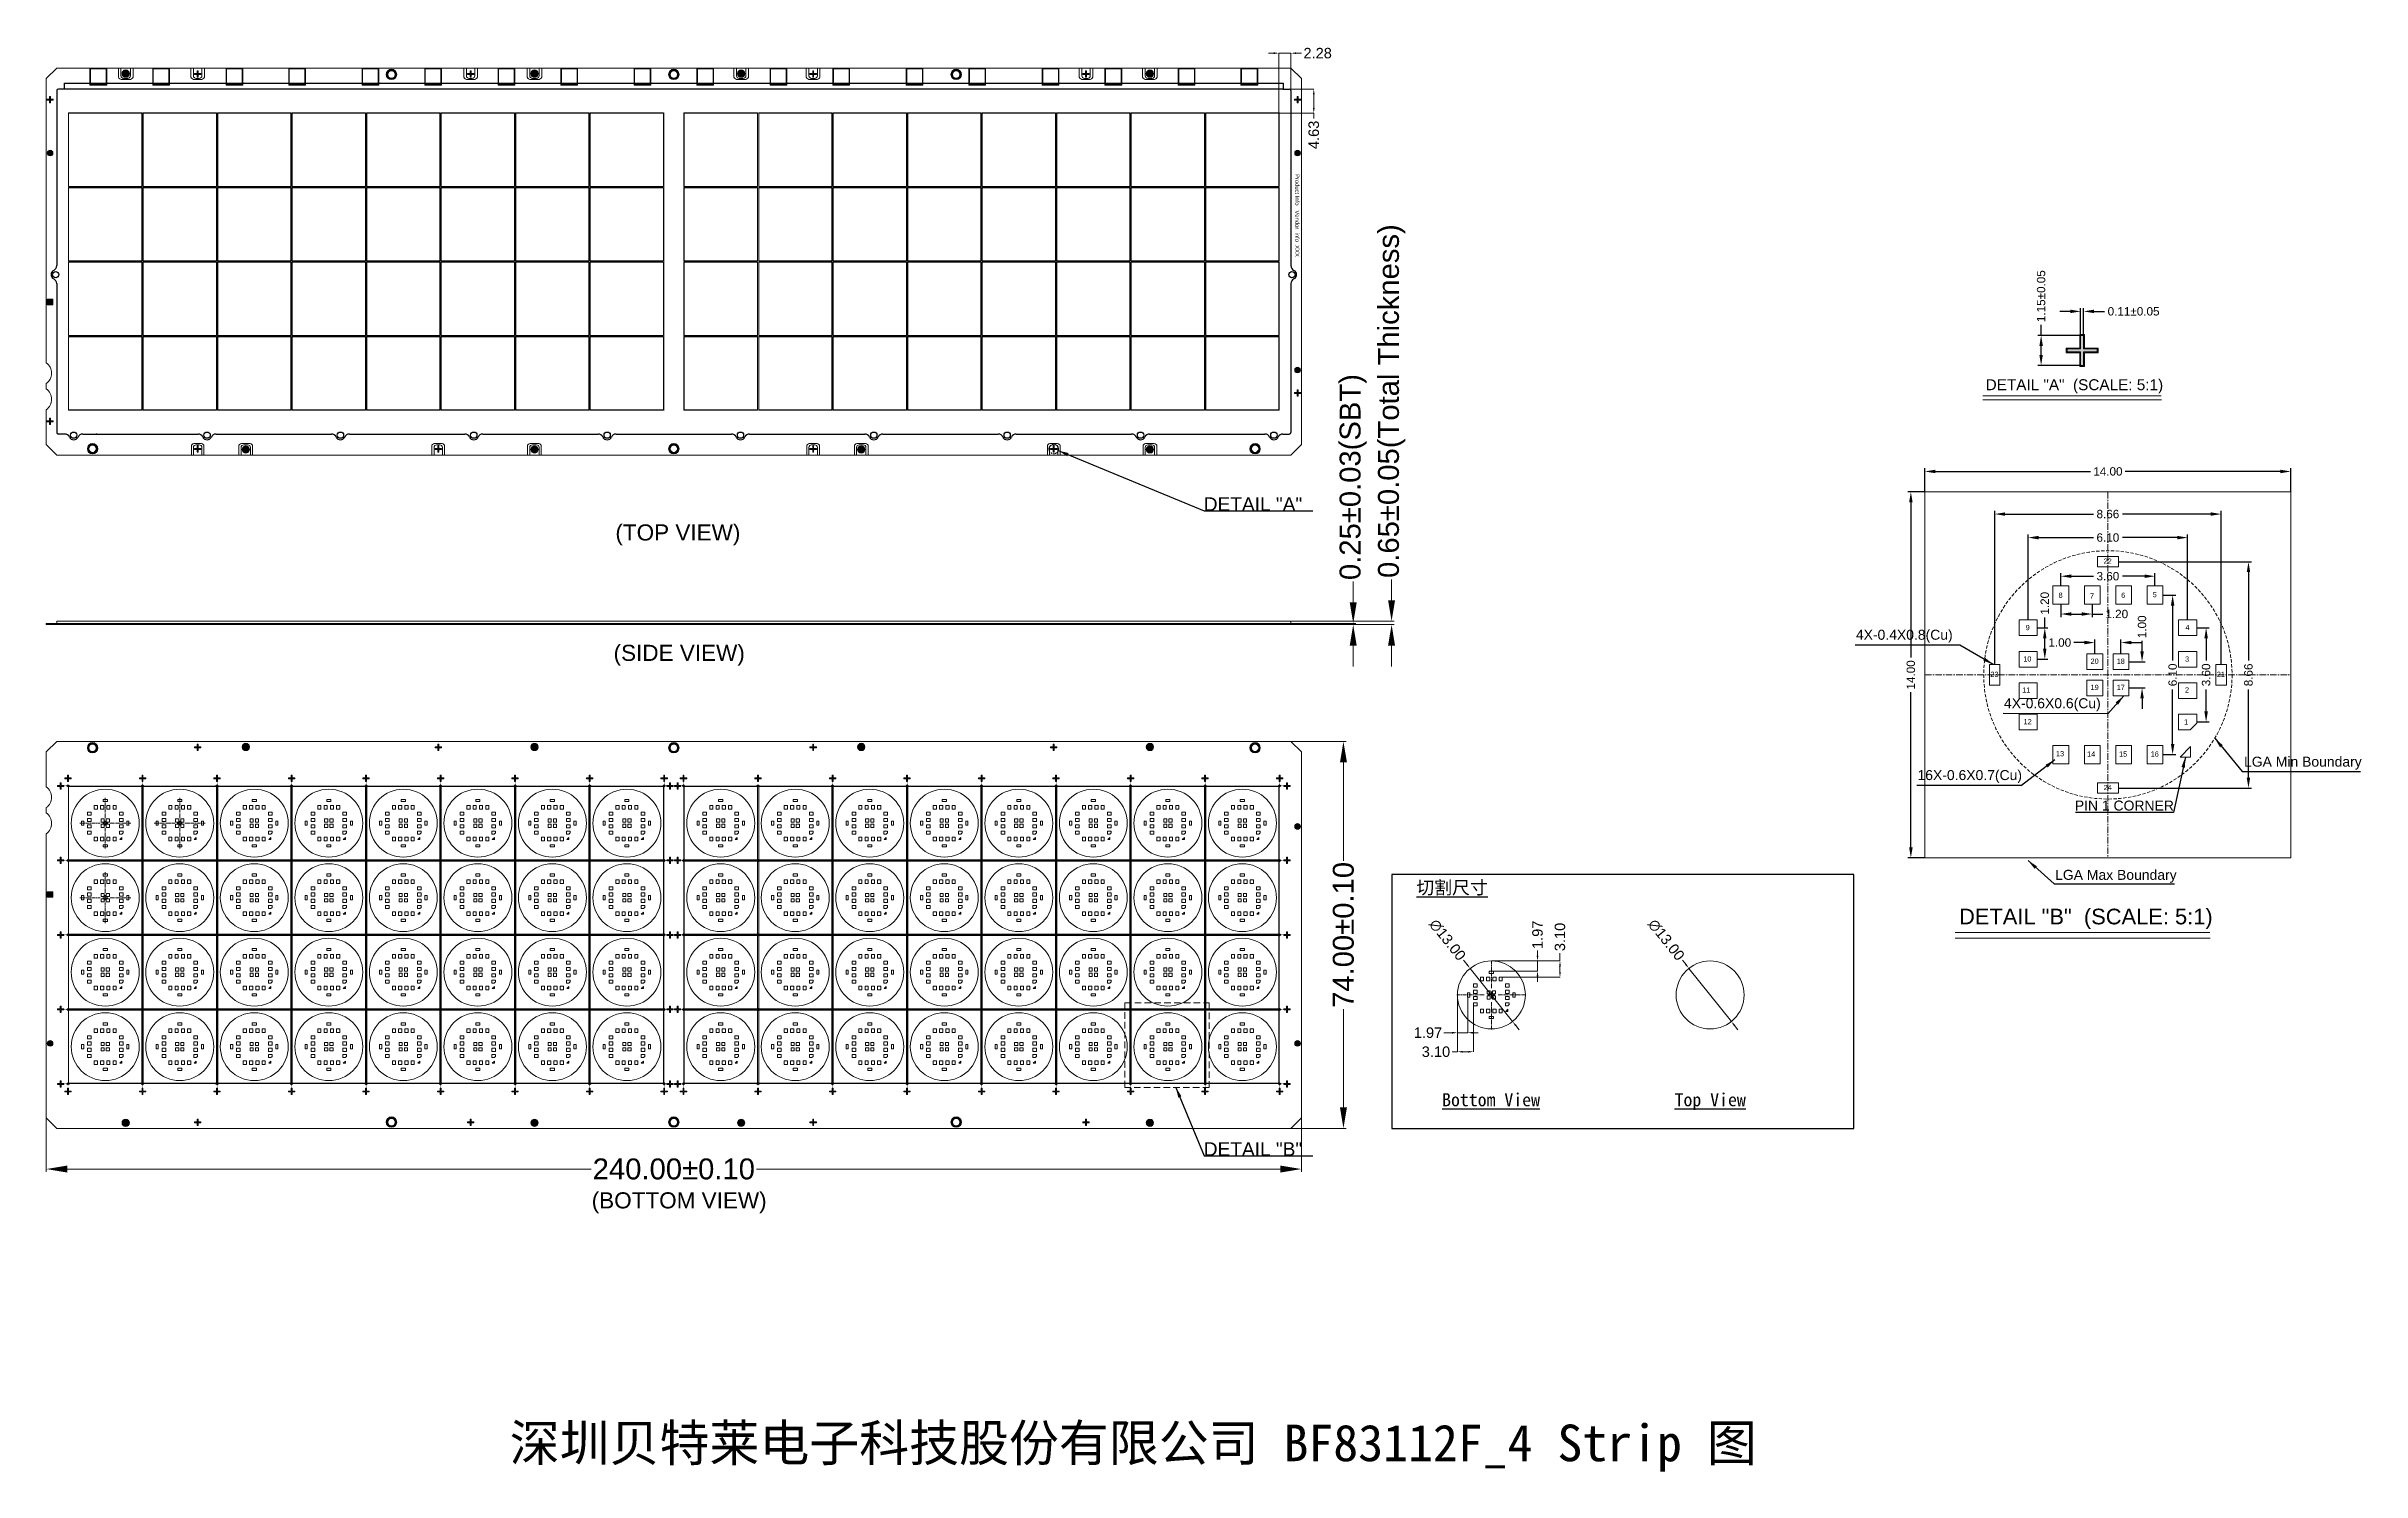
# Model space of a CAD drawing. Extents: x 1159 to 1602, y -185 to 88.
import ezdxf

# ---------------------------------------------------------------- set-up
doc = ezdxf.new("R2010")
doc.units = 0
doc.header["$MEASUREMENT"] = 0
for name, pattern in [('CENTER', [2, 1.25, -0.25, 0.25, -0.25]), ('CENTER2', [1.125, 0.75, -0.125, 0.125, -0.125]), ('HIDDEN2', [0.1875, 0.125, -0.0625])]:
    doc.linetypes.add(name, pattern=pattern)
doc.layers.get('0').update_dxf_attribs({"linetype": 'CONTINUOUS'})
for name, color, linetype in [('btm  SMO', 4, 'CONTINUOUS'), ('btm Layer', 6, 'CONTINUOUS'), ('CENTER', 1, 'CENTER'), ('DIM', 150, 'CONTINUOUS'), ('mold_cap_cs', 24, 'CONTINUOUS'), ('OUTLINE', 7, 'CONTINUOUS'), ('Pin text', 6, 'CONTINUOUS'), ('PIN_SOLDERMASK_BOTTOM', 7, 'CONTINUOUS'), ('substrate', 7, 'CONTINUOUS'), ('SUBSTRATE_GEOMETRY_OUTLINE', 7, 'CONTINUOUS'), ('Top layer', 3, 'CONTINUOUS'), ('top SMO', 11, 'CONTINUOUS'), ('TXT1', 7, 'CONTINUOUS'), ('Unit_Outlines', 7, 'CONTINUOUS')]:
    doc.layers.add(name, color=color, linetype=linetype)
doc.styles.add('ROMANS', font='arial.ttf')
doc.styles.get("Standard").update_dxf_attribs({"font": 'arial.ttf'})
doc.dimstyles.new('1 1 2', dxfattribs={"dimtxt": 2, "dimasz": 1, "dimexe": 0.02, "dimexo": 0, "dimgap": 0.5, "dimtad": 0, "dimzin": 1, "dimdsep": 46, "dimtxsty": 'Standard', "dimcen": 0, "dimclrd": 256, "dimclre": 256, "dimclrt": 256, "dimadec": 0, "dimazin": 2, "dimtp": 0.1, "dimtm": 0.1, "dimtfac": 0.71, "dimtmove": 0, "dimatfit": 3, "dimfxl": 0, "dimtzin": 0, "dimlwd": 0, "dimlwe": 0, "dimarcsym": 0})
doc.dimstyles.new('1xp_3dec', dxfattribs={"dimtxt": 1.6, "dimasz": 2, "dimexe": 0.6, "dimexo": 0.6, "dimgap": 0.7, "dimtad": 0, "dimdec": 3, "dimzin": 0, "dimdsep": 46, "dimtxsty": 'Standard', "dimcen": 0.8, "dimclrd": 256, "dimclre": 256, "dimclrt": 256, "dimadec": 0, "dimazin": 0, "dimtfac": 1, "dimtdec": 3, "dimtofl": 0, "dimtmove": 0, "dimatfit": 0, "dimfxl": 0, "dimtolj": 1, "dimtzin": 0, "dimarcsym": 0})
doc.dimstyles.new('5xp_3dec', dxfattribs={"dimtxt": 1.6, "dimasz": 2, "dimexe": 0.6, "dimexo": 0, "dimgap": 0.7, "dimtad": 0, "dimlfac": 0.2, "dimzin": 0, "dimdsep": 46, "dimtxsty": 'Standard', "dimcen": 0.8, "dimclrd": 256, "dimclre": 256, "dimclrt": 256, "dimadec": 0, "dimazin": 0, "dimtfac": 1, "dimtofl": 0, "dimtmove": 0, "dimatfit": 3, "dimfxl": 0, "dimtolj": 1, "dimtzin": 0, "dimarcsym": 0})
doc.dimstyles.new('STANDARD$0', dxfattribs={"dimtxt": 0.8, "dimasz": 2, "dimexe": 0.4, "dimexo": 0.4, "dimgap": 0.4, "dimtad": 0, "dimzin": 0, "dimdsep": 46, "dimtxsty": 'Standard', "dimcen": 0.4, "dimclre": 256, "dimadec": 0, "dimazin": 0, "dimtol": 1, "dimtp": 0.05, "dimtm": 0.05, "dimtfac": 1, "dimtofl": 0, "dimtmove": 0, "dimatfit": 3, "dimfxl": 0, "dimtolj": 1, "dimtzin": 0, "dimlwd": 0, "dimlwe": 0, "dimarcsym": 0})
doc.dimstyles.new('STANDARD-IC', dxfattribs={"dimtxt": 2, "dimasz": 2, "dimexe": 0.6, "dimexo": 0.6, "dimgap": 1, "dimtad": 0, "dimlfac": 0.2, "dimzin": 1, "dimdsep": 46, "dimtxsty": 'Standard', "dimcen": 0.09, "dimadec": 0, "dimazin": 0, "dimtol": 1, "dimtp": 0.05, "dimtm": 0.05, "dimtfac": 1, "dimtofl": 0, "dimtmove": 0, "dimatfit": 3, "dimfxl": 0, "dimtolj": 1, "dimarcsym": 0})

msp = doc.modelspace()

# ---------------------------------------------------------------- texts
at = {"color": 3, "ltscale": 2, "insert": (1421.09, -71.977), "char_height": 2.5, "attachment_point": 1}
msp.add_mtext_dynamic_manual_height_columns('{\\fSimSun|b0|i0|c134|p2;\\L\\C6;切割尺寸}', width=43.01306, gutter_width=12.5, heights=[0], dxfattribs=at)
at = {"color": 2, "ltscale": 2, "char_height": 2.5, "attachment_point": 1}
for s, insert in [('{\\fSimHei|b0|i0|c134|p49;\\L\\C6;Bottom View}', (1426.004, -112.564)), ('{\\fSimHei|b0|i0|c134|p49;\\L\\C6;Top View}', (1470.463, -112.564))]:
    msp.add_mtext_dynamic_manual_height_columns(s, width=29.08809, gutter_width=12.5, heights=[0], dxfattribs=dict(at, insert=insert))
at = {"layer": 'DIM', "lineweight": 0, "ltscale": 2, "char_height": 2.6136, "width": 20.83084, "attachment_point": 7}
for s, insert in [('DETAIL "A"', (1380.422, -1.199)), ('DETAIL "B"', (1380.422, -124.564))]:
    msp.add_mtext(s, dxfattribs=dict(at, insert=insert))
at = {"layer": 'DIM', "lineweight": 0, "char_height": 1.90703, "attachment_point": 1}
for s, insert, width in [('4X-0.4X0.8(Cu)', (1505.129, -23.92), 33.23158), ('4X-0.6X0.6(Cu)', (1533.445, -37.015), 33.23158), ('LGA Min Boundary ', (1579.352, -48.198), 33.3471), ('16X-0.6X0.7(Cu)', (1516.909, -50.762), 33.23158), ('PIN 1 CORNER', (1546.999, -56.594), 33.3471), ('LGA Max Boundary', (1543.225, -69.846), 33.23158)]:
    msp.add_mtext(s, dxfattribs=dict(at, insert=insert, width=width))
at = {"layer": 'DIM', "lineweight": 0, "insert": (1247.691, -175.956), "char_height": 7, "attachment_point": 1}
msp.add_mtext_dynamic_manual_height_columns('{\\fSimSun|b0|i0|c134|p2;\\C2;深圳贝特莱电子科技股份有限公司 BF83112F_4 Strip 图}', width=264.06255, gutter_width=2, heights=[9.854], dxfattribs=at)
at = {"layer": 'Pin text', "lineweight": 0, "char_height": 1, "width": 235, "attachment_point": 3}
for s, insert in [('22', (1554.056, -10.294)), ('9', (1538.377, -23.001)), ('4', (1568.913, -22.979)), ('10', (1538.699, -28.995)), ('20', (1551.556, -29.444)), ('18', (1556.556, -29.444)), ('3', (1568.849, -29.035)), ('23', (1532.406, -31.944)), ('11', (1538.473, -34.962)), ('19', (1551.556, -34.444)), ('17', (1556.556, -34.444)), ('2', (1568.847, -34.931)), ('21', (1575.706, -31.944)), ('12', (1538.748, -41.002)), ('1', (1568.659, -41.046)), ('15', (1557.003, -47.193)), ('16', (1563.056, -47.194)), ('24', (1554.056, -53.594))]:
    msp.add_mtext(s, dxfattribs=dict(at, insert=insert))
for s, insert, rotation in [('8', (1544.661, -16.813), 360), ('7', (1550.672, -16.948), 0), ('6', (1556.637, -16.822), 360), ('5', (1562.665, -16.686), 360), ('13', (1544.946, -47.111), 0), ('14', (1550.886, -47.205), 0)]:
    msp.add_mtext(s, dxfattribs=dict(at, insert=insert, rotation=rotation))
at = {"layer": 'top SMO', "lineweight": 0, "insert": (1397.894, 63.254), "char_height": 0.8, "width": 38.6946, "attachment_point": 7, "rotation": 270}
msp.add_mtext('Product Info   Vendor  info  XXX ', dxfattribs=at)
at = {"layer": 'TXT1', "lineweight": 0, "ltscale": 0.005, "style": 'ROMANS'}
for s, height, p in [('DETAIL "A"  (SCALE: 5:1)', 2.09475, (1529.939, 21.906)), ('DETAIL "B"  (SCALE: 5:1)', 2.9925, (1524.857, -80.266))]:
    msp.add_text(s, height=height, dxfattribs=at).set_placement(p)
at = {"layer": 'TXT1', "linetype": 'Continuous', "lineweight": 0, "ltscale": 0.005, "style": 'ROMANS'}
for s, p in [('(TOP VIEW)', (1267.908, -6.844)), ('(SIDE VIEW)', (1267.558, -29.874)), ('(BOTTOM VIEW)', (1263.372, -134.603))]:
    msp.add_text(s, height=3.08, dxfattribs=at).set_placement(p)

# ---------------------------------------------------------------- blocks, each defined once
blk = doc.blocks.new('moldcap_chipside_drauf3')
at = {"layer": 'mold_cap_cs'}
for p, q in [((-36.2, 32.7), (-36.2, -0.78)), ((-34.67, 33), (-35.9, 33)), ((-34.7, 33), (-34.7, 34.1)), ((-34.7, 34.1), (83.52, 34.1)), ((83.52, 33), (-34.7, 33)), ((83.52, 34.1), (198.3, 34.1)), ((198.27, 33), (83.52, 33)), ((198.27, 33), (199.5, 33)), ((198.3, 34.1), (198.3, 33)), ((199.8, 32.7), (199.8, -0.78)), ((-36.2, -4.22), (-36.2, -32.7)), ((199.8, -4.22), (199.8, -32.7)), ((-34.67, -33), (-35.9, -33)), ((-31.23, -33), (-9.17, -33)), ((-5.73, -33), (16.33, -33)), ((19.77, -33), (41.83, -33)), ((45.27, -33), (67.33, -33)), ((70.77, -33), (92.83, -33)), ((96.27, -33), (118.33, -33)), ((121.77, -33), (143.83, -33)), ((147.27, -33), (169.33, -33)), ((172.77, -33), (194.83, -33)), ((198.27, -33), (199.5, -33))]:
    blk.add_line(p, q, dxfattribs=at)
for centre in [(-36.4, -2.5), (200, -2.5), (-32.95, -33.2), (-7.45, -33.2), (18.05, -33.2), (43.55, -33.2), (69.05, -33.2), (94.55, -33.2), (120.05, -33.2), (145.55, -33.2), (171.05, -33.2), (196.55, -33.2)]:
    blk.add_circle(centre, 0.6, dxfattribs=at)
for centre, radius, start, end in [((-35.9, 32.7), 0.3, 90, 180), ((199.5, 32.7), 0.3, 0, 90), ((-36.4, -2.5), 0.9, 114.9011, 180), ((-36.4, -2.5), 0.9, 180, 245.0989), ((-37.2, -0.78), 1, 294.9011, 0), ((-37.2, -4.22), 1, 0, 65.0989), ((200.8, -0.78), 1, 180, 245.0989), ((200.8, -4.22), 1, 114.9011, 180), ((200, -2.5), 0.9, 0, 65.0989), ((200, -2.5), 0.9, 294.9011, 0), ((-35.9, -32.7), 0.3, 180, 270), ((-34.67, -34), 1, 24.9011, 90), ((-32.95, -33.2), 0.9, 204.9011, 270), ((-32.95, -33.2), 0.9, 270, 335.0989), ((-31.23, -34), 1, 90, 155.0989), ((-28.57, -33.3), 0.3, 90, 105), ((-9.17, -34), 1, 24.9011, 90), ((-7.45, -33.2), 0.9, 204.9011, 270), ((-7.45, -33.2), 0.9, 270, 335.0989), ((-5.73, -34), 1, 90, 155.0989), ((16.33, -34), 1, 24.9011, 90), ((18.05, -33.2), 0.9, 204.9011, 270), ((18.05, -33.2), 0.9, 270, 335.0989), ((19.77, -34), 1, 90, 155.0989), ((41.83, -34), 1, 24.9011, 90), ((43.55, -33.2), 0.9, 204.9011, 270), ((43.55, -33.2), 0.9, 270, 335.0989), ((45.27, -34), 1, 90, 155.0989), ((67.33, -34), 1, 24.9011, 90), ((69.05, -33.2), 0.9, 204.9011, 270), ((69.05, -33.2), 0.9, 270, 335.0989), ((70.77, -34), 1, 90, 155.0989), ((92.83, -34), 1, 24.9011, 90), ((94.55, -33.2), 0.9, 204.9011, 270), ((94.55, -33.2), 0.9, 270, 335.0989), ((96.27, -34), 1, 90, 155.0989), ((118.33, -34), 1, 24.9011, 90), ((120.05, -33.2), 0.9, 204.9011, 270), ((120.05, -33.2), 0.9, 270, 335.0989), ((121.77, -34), 1, 90, 155.0989), ((143.83, -34), 1, 24.9011, 90), ((145.55, -33.2), 0.9, 204.9011, 270), ((145.55, -33.2), 0.9, 270, 335.0989), ((147.27, -34), 1, 90, 155.0989), ((169.33, -34), 1, 24.9011, 90), ((171.05, -33.2), 0.9, 204.9011, 270), ((171.05, -33.2), 0.9, 270, 335.0989), ((172.77, -34), 1, 90, 155.0989), ((194.83, -34), 1, 24.9011, 90), ((196.55, -33.2), 0.9, 204.9011, 270), ((196.55, -33.2), 0.9, 270, 335.0989), ((198.27, -34), 1, 90, 155.0989), ((199.5, -32.7), 0.3, 270, 0)]:
    blk.add_arc(centre, radius, start, end, dxfattribs=at)
blk = doc.blocks.new('*D2')
at = {"layer": 'DIM', "lineweight": 0, "transparency": 16777216}
for p, q in [((1397.08, -45.29), (1407.63, -45.29)), ((1397.08, -119.29), (1407.63, -119.29))]:
    blk.add_line(p, q, dxfattribs=at)
at = {"layer": 'DIM', "color": 0, "lineweight": 0, "transparency": 16777216}
for p, q in [((1407.13, -49.29), (1407.13, -68.09)), ((1407.13, -115.29), (1407.13, -96.49))]:
    blk.add_line(p, q, dxfattribs=at)
for points in [[(1406.47, -49.29), (1407.8, -49.29), (1407.13, -45.29)], [(1406.47, -115.29), (1407.8, -115.29), (1407.13, -119.29)]]:
    blk.add_solid(points, dxfattribs=at)
at = {"layer": 'DIM', "color": 0, "transparency": 16777216, "insert": (1407.13, -82.29), "char_height": 4, "attachment_point": 5, "rotation": 90}
blk.add_mtext('\\A1;74.00±0.10', dxfattribs=at)
blk = doc.blocks.new('*D3')
at = {"layer": 'DIM', "lineweight": 0, "transparency": 16777216}
for p, q in [((1159.08, -117.29), (1159.08, -127.58)), ((1399.08, -117.29), (1399.08, -127.58))]:
    blk.add_line(p, q, dxfattribs=at)
at = {"layer": 'DIM', "color": 0, "lineweight": 0, "transparency": 16777216}
for p, q in [((1163.08, -127.08), (1263.28, -127.08)), ((1395.08, -127.08), (1294.88, -127.08))]:
    blk.add_line(p, q, dxfattribs=at)
for points in [[(1163.08, -126.41), (1163.08, -127.74), (1159.08, -127.08)], [(1395.08, -126.41), (1395.08, -127.74), (1399.08, -127.08)]]:
    blk.add_solid(points, dxfattribs=at)
at = {"layer": 'DIM', "color": 0, "transparency": 16777216, "insert": (1279.08, -127.08), "char_height": 4, "attachment_point": 5}
blk.add_mtext('\\A1;240.00±0.10', dxfattribs=at)
blk = doc.blocks.new('*D4')
at = {"layer": 'DIM', "color": 0, "lineweight": 0, "transparency": 16777216}
for p, q in [((1416.34, -18.29), (1416.34, -14.29)), ((1416.34, -26.94), (1416.34, -30.94))]:
    blk.add_line(p, q, dxfattribs=at)
at = {"layer": 'DIM', "lineweight": 0, "transparency": 16777216}
for p, q in [((1397.08, -22.29), (1416.84, -22.29)), ((1399.08, -22.94), (1416.84, -22.94))]:
    blk.add_line(p, q, dxfattribs=at)
at = {"layer": 'DIM', "color": 0, "lineweight": 0, "transparency": 16777216}
for points in [[(1415.67, -18.29), (1417, -18.29), (1416.34, -22.29)], [(1415.67, -26.94), (1417, -26.94), (1416.34, -22.94)]]:
    blk.add_solid(points, dxfattribs=at)
at = {"layer": 'DIM', "color": 0, "transparency": 16777216, "insert": (1416.34, 19.82), "char_height": 4, "attachment_point": 5, "rotation": 90}
blk.add_mtext('\\A1;0.65%%P0.05(Total Thickness)', dxfattribs=at)
blk = doc.blocks.new('*D5')
at = {"layer": 'DIM', "color": 0, "lineweight": 0, "transparency": 16777216}
for p, q in [((1409, -18.69), (1409, -14.69)), ((1409, -26.94), (1409, -30.94))]:
    blk.add_line(p, q, dxfattribs=at)
at = {"layer": 'DIM', "lineweight": 0, "transparency": 16777216}
for p, q in [((1399.08, -22.69), (1409.5, -22.69)), ((1399.08, -22.94), (1409.5, -22.94))]:
    blk.add_line(p, q, dxfattribs=at)
at = {"layer": 'DIM', "color": 0, "lineweight": 0, "transparency": 16777216}
for points in [[(1408.34, -18.69), (1409.67, -18.69), (1409, -22.69)], [(1408.34, -26.94), (1409.67, -26.94), (1409, -22.94)]]:
    blk.add_solid(points, dxfattribs=at)
at = {"layer": 'DIM', "color": 0, "transparency": 16777216, "insert": (1409, 5.29), "char_height": 4, "attachment_point": 5, "rotation": 90}
blk.add_mtext('\\A1;0.25%%P0.03(SBT)', dxfattribs=at)
blk = doc.blocks.new('*D7')
at = {"layer": 'DIM', "lineweight": 0, "transparency": 16777216}
for p, q in [((1392.58, 79.51), (1401.48, 79.51)), ((1401.46, 78.51), (1401.46, 75.88)), ((1394.8, 74.88), (1401.48, 74.88)), ((1401.46, 74.88), (1401.46, 73.88))]:
    blk.add_line(p, q, dxfattribs=at)
for points in [[(1401.3, 78.51), (1401.63, 78.51), (1401.46, 79.51)], [(1401.3, 75.88), (1401.63, 75.88), (1401.46, 74.88)]]:
    blk.add_solid(points, dxfattribs=at)
at = {"layer": 'DIM', "lineweight": 0, "transparency": 16777216, "insert": (1401.46, 70.74), "char_height": 2, "attachment_point": 5, "rotation": 90}
blk.add_mtext('4.63', dxfattribs=at)
blk = doc.blocks.new('*D8')
at = {"layer": 'DIM', "lineweight": 0, "transparency": 16777216}
for p, q in [((1393.8, 86.37), (1392.8, 86.37)), ((1394.8, 74.88), (1394.8, 86.39)), ((1394.8, 86.37), (1397.08, 86.37)), ((1397.08, 75.86), (1397.08, 86.39)), ((1398.08, 86.37), (1399.08, 86.37))]:
    blk.add_line(p, q, dxfattribs=at)
for points in [[(1393.8, 86.54), (1393.8, 86.21), (1394.8, 86.37)], [(1398.08, 86.54), (1398.08, 86.21), (1397.08, 86.37)]]:
    blk.add_solid(points, dxfattribs=at)
at = {"layer": 'DIM', "lineweight": 0, "transparency": 16777216, "insert": (1402.2, 86.37), "char_height": 2, "attachment_point": 5}
blk.add_mtext('2.28', dxfattribs=at)
blk = doc.blocks.new('*D9')
at = {"layer": 'DIM', "lineweight": -2, "transparency": 16777216}
for p, q in [((1546.11, 36.98), (1544.11, 36.98)), ((1548.11, 32.39), (1548.11, 37.58)), ((1548.66, 32.39), (1548.66, 37.58)), ((1550.66, 36.98), (1552.66, 36.98))]:
    blk.add_line(p, q, dxfattribs=at)
at = {"layer": 'DIM', "lineweight": 0, "transparency": 16777216}
for points in [[(1546.11, 37.31), (1546.11, 36.65), (1548.11, 36.98)], [(1550.66, 37.31), (1550.66, 36.65), (1548.66, 36.98)]]:
    blk.add_solid(points, dxfattribs=at)
at = {"layer": 'DIM', "lineweight": 0, "transparency": 16777216, "insert": (1558.23, 36.98), "char_height": 1.6, "attachment_point": 5}
blk.add_mtext('\\A1;0.11%%P0.05', dxfattribs=at)
blk = doc.blocks.new('*D10')
at = {"layer": 'DIM', "lineweight": -2, "transparency": 16777216}
for p, q in [((1548.11, 32.39), (1539.95, 32.39)), ((1540.55, 32.39), (1540.55, 34.39)), ((1548.11, 26.64), (1539.95, 26.64)), ((1540.55, 28.64), (1540.55, 30.39))]:
    blk.add_line(p, q, dxfattribs=at)
at = {"layer": 'DIM', "lineweight": 0, "transparency": 16777216}
for points in [[(1540.22, 30.39), (1540.88, 30.39), (1540.55, 32.39)], [(1540.22, 28.64), (1540.88, 28.64), (1540.55, 26.64)]]:
    blk.add_solid(points, dxfattribs=at)
at = {"layer": 'DIM', "lineweight": 0, "transparency": 16777216, "insert": (1540.55, 39.89), "char_height": 1.6, "attachment_point": 5, "rotation": 90}
blk.add_mtext('\\A1;1.15%%P0.05', dxfattribs=at)
blk = doc.blocks.new('*U16')
at = {"layer": 'Unit_Outlines', "lineweight": 0}
blk.add_lwpolyline([(-7, -7), (7, -7), (7, 7), (-7, 7)], close=True, dxfattribs=at)
blk = doc.blocks.new('*U17')
at = {"layer": 'Unit_Outlines', "color": 0, "linetype": 'ByBlock', "lineweight": -2}
for p in [(0, 42.75), (14.25, 42.75), (28.5, 42.75), (42.75, 42.75), (57, 42.75), (71.25, 42.75), (85.5, 42.75), (99.75, 42.75), (0, 28.5), (14.25, 28.5), (28.5, 28.5), (42.75, 28.5), (57, 28.5), (71.25, 28.5), (85.5, 28.5), (99.75, 28.5), (0, 14.25), (14.25, 14.25), (28.5, 14.25), (42.75, 14.25), (57, 14.25), (71.25, 14.25), (85.5, 14.25), (99.75, 14.25), (0, 0), (14.25, 0), (28.5, 0), (42.75, 0), (57, 0), (71.25, 0), (85.5, 0), (99.75, 0)]:
    blk.add_blockref('*U16', p, dxfattribs=at)
blk = doc.blocks.new('*U18')
at = {"layer": 'Unit_Outlines', "lineweight": 0}
blk.add_lwpolyline([(-7, -7), (7, -7), (7, 7), (-7, 7)], close=True, dxfattribs=at)
blk = doc.blocks.new('*U19')
at = {"layer": 'Unit_Outlines', "color": 0, "linetype": 'ByBlock', "lineweight": -2}
for p in [(0, 42.75), (14.25, 42.75), (28.5, 42.75), (42.75, 42.75), (57, 42.75), (71.25, 42.75), (85.5, 42.75), (99.75, 42.75), (0, 28.5), (14.25, 28.5), (28.5, 28.5), (42.75, 28.5), (57, 28.5), (71.25, 28.5), (85.5, 28.5), (99.75, 28.5), (0, 14.25), (14.25, 14.25), (28.5, 14.25), (42.75, 14.25), (57, 14.25), (71.25, 14.25), (85.5, 14.25), (99.75, 14.25), (0, 0), (14.25, 0), (28.5, 0), (42.75, 0), (57, 0), (71.25, 0), (85.5, 0), (99.75, 0)]:
    blk.add_blockref('*U18', p, dxfattribs=at)
blk = doc.blocks.new('*U41')
at = {"layer": 'btm  SMO', "linetype": 'ByBlock', "lineweight": 0}
blk.add_lwpolyline([(0.06, 0.06), (0.2, 0.06), (0.2, -0.06), (0.06, -0.06), (0.06, -0.2), (-0.06, -0.2), (-0.06, -0.06), (-0.2, -0.06), (-0.2, 0.06), (-0.06, 0.06), (-0.06, 0.2), (0.06, 0.2)], close=True, dxfattribs=at)
blk = doc.blocks.new('*U42')
at = {"layer": 'Unit_Outlines', "color": 0, "linetype": 'ByBlock', "lineweight": -2}
for p in [(0, 57), (14.25, 57), (28.5, 57), (42.75, 57), (57, 57), (71.25, 57), (85.5, 57), (99.75, 57), (114, 57), (0, 42.75), (14.25, 42.75), (28.5, 42.75), (42.75, 42.75), (57, 42.75), (71.25, 42.75), (85.5, 42.75), (99.75, 42.75), (114, 42.75), (0, 28.5), (14.25, 28.5), (28.5, 28.5), (42.75, 28.5), (57, 28.5), (71.25, 28.5), (85.5, 28.5), (99.75, 28.5), (114, 28.5), (0, 14.25), (14.25, 14.25), (28.5, 14.25), (42.75, 14.25), (57, 14.25), (71.25, 14.25), (85.5, 14.25), (99.75, 14.25), (114, 14.25), (0, 0), (14.25, 0), (28.5, 0), (42.75, 0), (57, 0), (71.25, 0), (85.5, 0), (99.75, 0), (114, 0)]:
    blk.add_blockref('*U41', p, dxfattribs=at)
blk = doc.blocks.new('*U14')
at = {"layer": 'btm  SMO', "linetype": 'ByBlock', "lineweight": 0}
blk.add_lwpolyline([(0.06, 0.06), (0.2, 0.06), (0.2, -0.06), (0.06, -0.06), (0.06, -0.2), (-0.06, -0.2), (-0.06, -0.06), (-0.2, -0.06), (-0.2, 0.06), (-0.06, 0.06), (-0.06, 0.2), (0.06, 0.2)], close=True, dxfattribs=at)
blk = doc.blocks.new('*U15')
at = {"layer": 'Unit_Outlines', "color": 0, "linetype": 'ByBlock', "lineweight": -2}
for p in [(0, 57), (14.25, 57), (28.5, 57), (42.75, 57), (57, 57), (71.25, 57), (85.5, 57), (99.75, 57), (114, 57), (0, 42.75), (14.25, 42.75), (28.5, 42.75), (42.75, 42.75), (57, 42.75), (71.25, 42.75), (85.5, 42.75), (99.75, 42.75), (114, 42.75), (0, 28.5), (14.25, 28.5), (28.5, 28.5), (42.75, 28.5), (57, 28.5), (71.25, 28.5), (85.5, 28.5), (99.75, 28.5), (114, 28.5), (0, 14.25), (14.25, 14.25), (28.5, 14.25), (42.75, 14.25), (57, 14.25), (71.25, 14.25), (85.5, 14.25), (99.75, 14.25), (114, 14.25), (0, 0), (14.25, 0), (28.5, 0), (42.75, 0), (57, 0), (71.25, 0), (85.5, 0), (99.75, 0), (114, 0)]:
    blk.add_blockref('*U14', p, dxfattribs=at)
blk = doc.blocks.new('*U12')
at = {"layer": 'btm  SMO', "lineweight": 0}
blk.add_lwpolyline([(0.09, 0.09), (0.09, 0.61), (-0.09, 0.61), (-0.09, 0.09), (-0.61, 0.09), (-0.61, -0.09), (-0.09, -0.09), (-0.09, -0.61), (0.09, -0.61), (0.09, -0.09), (0.61, -0.09), (0.61, 0.09)], close=True, dxfattribs=at)
at = {"layer": 'btm Layer', "lineweight": 0}
blk.add_lwpolyline([(0.055, 0.055), (0.055, 0.575), (-0.055, 0.575), (-0.055, 0.055), (-0.575, 0.055), (-0.575, -0.055), (-0.055, -0.055), (-0.055, -0.575), (0.055, -0.575), (0.055, -0.055), (0.575, -0.055), (0.575, 0.055)], close=True, dxfattribs=at)
blk = doc.blocks.new('*U13')
at = {"layer": 'Top layer', "color": 0, "linetype": 'ByBlock', "lineweight": -2}
for p in [(0, 57), (0, 42.75), (0, 28.5), (0, 14.25), (0, 0)]:
    blk.add_blockref('*U12', p, dxfattribs=at)
blk = doc.blocks.new('*U33')
at = {"layer": 'btm  SMO', "lineweight": 0}
blk.add_lwpolyline([(-0.09, -0.09), (-0.09, -0.61), (0.09, -0.61), (0.09, -0.09), (0.61, -0.09), (0.61, 0.09), (0.09, 0.09), (0.09, 0.61), (-0.09, 0.61), (-0.09, 0.09), (-0.61, 0.09), (-0.61, -0.09)], close=True, dxfattribs=at)
at = {"layer": 'btm Layer', "lineweight": 0}
blk.add_lwpolyline([(-0.055, -0.055), (-0.055, -0.575), (0.055, -0.575), (0.055, -0.055), (0.575, -0.055), (0.575, 0.055), (0.055, 0.055), (0.055, 0.575), (-0.055, 0.575), (-0.055, 0.055), (-0.575, 0.055), (-0.575, -0.055)], close=True, dxfattribs=at)
blk = doc.blocks.new('*U34')
at = {"layer": 'Top layer', "color": 0, "linetype": 'ByBlock', "lineweight": -2}
for p in [(0, 0), (14.25, 0), (28.5, 0), (42.75, 0), (57, 0), (71.25, 0), (85.5, 0), (99.75, 0), (114, 0)]:
    blk.add_blockref('*U33', p, dxfattribs=at)
blk = doc.blocks.new('*U35')
at = {"layer": 'btm  SMO', "lineweight": 0}
blk.add_lwpolyline([(-0.09, -0.09), (-0.09, -0.61), (0.09, -0.61), (0.09, -0.09), (0.61, -0.09), (0.61, 0.09), (0.09, 0.09), (0.09, 0.61), (-0.09, 0.61), (-0.09, 0.09), (-0.61, 0.09), (-0.61, -0.09)], close=True, dxfattribs=at)
at = {"layer": 'btm Layer', "lineweight": 0}
blk.add_lwpolyline([(-0.055, -0.055), (-0.055, -0.575), (0.055, -0.575), (0.055, -0.055), (0.575, -0.055), (0.575, 0.055), (0.055, 0.055), (0.055, 0.575), (-0.055, 0.575), (-0.055, 0.055), (-0.575, 0.055), (-0.575, -0.055)], close=True, dxfattribs=at)
blk = doc.blocks.new('*U36')
at = {"layer": 'Top layer', "color": 0, "linetype": 'ByBlock', "lineweight": -2}
for p in [(0, 0), (14.25, 0), (28.5, 0), (42.75, 0), (57, 0), (71.25, 0), (85.5, 0), (99.75, 0), (114, 0)]:
    blk.add_blockref('*U35', p, dxfattribs=at)
blk = doc.blocks.new('*U37')
at = {"layer": 'btm  SMO', "lineweight": 0}
blk.add_lwpolyline([(0.09, 0.09), (0.09, 0.61), (-0.09, 0.61), (-0.09, 0.09), (-0.61, 0.09), (-0.61, -0.09), (-0.09, -0.09), (-0.09, -0.61), (0.09, -0.61), (0.09, -0.09), (0.61, -0.09), (0.61, 0.09)], close=True, dxfattribs=at)
at = {"layer": 'btm Layer', "lineweight": 0}
blk.add_lwpolyline([(0.055, 0.055), (0.055, 0.575), (-0.055, 0.575), (-0.055, 0.055), (-0.575, 0.055), (-0.575, -0.055), (-0.055, -0.055), (-0.055, -0.575), (0.055, -0.575), (0.055, -0.055), (0.575, -0.055), (0.575, 0.055)], close=True, dxfattribs=at)
blk = doc.blocks.new('*U38')
at = {"layer": 'Top layer', "color": 0, "linetype": 'ByBlock', "lineweight": -2}
for p in [(0, 57), (0, 42.75), (0, 28.5), (0, 14.25), (0, 0)]:
    blk.add_blockref('*U37', p, dxfattribs=at)
blk = doc.blocks.new('*U39')
at = {"layer": 'btm Layer', "lineweight": 0, "const_width": 0.055}
blk.add_lwpolyline([(0, -29.37), (0, 29.37)], dxfattribs=at)
blk = doc.blocks.new('*U40')
at = {"layer": 'btm Layer', "color": 0, "linetype": 'ByBlock', "lineweight": -2}
for p in [(0, 0), (14.25, 0), (28.5, 0), (42.75, 0), (57, 0), (71.25, 0), (85.5, 0), (99.75, 0), (114, 0)]:
    blk.add_blockref('*U39', p, dxfattribs=at)
blk = doc.blocks.new('*U25')
at = {"layer": 'btm  SMO', "lineweight": 0}
blk.add_lwpolyline([(0.09, 0.09), (0.09, 0.61), (-0.09, 0.61), (-0.09, 0.09), (-0.61, 0.09), (-0.61, -0.09), (-0.09, -0.09), (-0.09, -0.61), (0.09, -0.61), (0.09, -0.09), (0.61, -0.09), (0.61, 0.09)], close=True, dxfattribs=at)
at = {"layer": 'btm Layer', "lineweight": 0}
blk.add_lwpolyline([(0.055, 0.055), (0.055, 0.575), (-0.055, 0.575), (-0.055, 0.055), (-0.575, 0.055), (-0.575, -0.055), (-0.055, -0.055), (-0.055, -0.575), (0.055, -0.575), (0.055, -0.055), (0.575, -0.055), (0.575, 0.055)], close=True, dxfattribs=at)
blk = doc.blocks.new('*U26')
at = {"layer": 'Top layer', "color": 0, "linetype": 'ByBlock', "lineweight": -2}
for p in [(0, 57), (0, 42.75), (0, 28.5), (0, 14.25), (0, 0)]:
    blk.add_blockref('*U25', p, dxfattribs=at)
blk = doc.blocks.new('*U27')
at = {"layer": 'btm  SMO', "lineweight": 0}
blk.add_lwpolyline([(-0.09, -0.09), (-0.09, -0.61), (0.09, -0.61), (0.09, -0.09), (0.61, -0.09), (0.61, 0.09), (0.09, 0.09), (0.09, 0.61), (-0.09, 0.61), (-0.09, 0.09), (-0.61, 0.09), (-0.61, -0.09)], close=True, dxfattribs=at)
at = {"layer": 'btm Layer', "lineweight": 0}
blk.add_lwpolyline([(-0.055, -0.055), (-0.055, -0.575), (0.055, -0.575), (0.055, -0.055), (0.575, -0.055), (0.575, 0.055), (0.055, 0.055), (0.055, 0.575), (-0.055, 0.575), (-0.055, 0.055), (-0.575, 0.055), (-0.575, -0.055)], close=True, dxfattribs=at)
blk = doc.blocks.new('*U43')
at = {"layer": 'Top layer', "color": 0, "linetype": 'ByBlock', "lineweight": -2}
for p in [(0, 0), (14.25, 0), (28.5, 0), (42.75, 0), (57, 0), (71.25, 0), (85.5, 0), (99.75, 0), (114, 0)]:
    blk.add_blockref('*U27', p, dxfattribs=at)
blk = doc.blocks.new('*U28')
at = {"layer": 'btm  SMO', "lineweight": 0}
blk.add_lwpolyline([(-0.09, -0.09), (-0.09, -0.61), (0.09, -0.61), (0.09, -0.09), (0.61, -0.09), (0.61, 0.09), (0.09, 0.09), (0.09, 0.61), (-0.09, 0.61), (-0.09, 0.09), (-0.61, 0.09), (-0.61, -0.09)], close=True, dxfattribs=at)
at = {"layer": 'btm Layer', "lineweight": 0}
blk.add_lwpolyline([(-0.055, -0.055), (-0.055, -0.575), (0.055, -0.575), (0.055, -0.055), (0.575, -0.055), (0.575, 0.055), (0.055, 0.055), (0.055, 0.575), (-0.055, 0.575), (-0.055, 0.055), (-0.575, 0.055), (-0.575, -0.055)], close=True, dxfattribs=at)
blk = doc.blocks.new('*U29')
at = {"layer": 'Top layer', "color": 0, "linetype": 'ByBlock', "lineweight": -2}
for p in [(0, 0), (14.25, 0), (28.5, 0), (42.75, 0), (57, 0), (71.25, 0), (85.5, 0), (99.75, 0), (114, 0)]:
    blk.add_blockref('*U28', p, dxfattribs=at)
blk = doc.blocks.new('*U30')
at = {"layer": 'btm  SMO', "lineweight": 0}
blk.add_lwpolyline([(0.09, 0.09), (0.09, 0.61), (-0.09, 0.61), (-0.09, 0.09), (-0.61, 0.09), (-0.61, -0.09), (-0.09, -0.09), (-0.09, -0.61), (0.09, -0.61), (0.09, -0.09), (0.61, -0.09), (0.61, 0.09)], close=True, dxfattribs=at)
at = {"layer": 'btm Layer', "lineweight": 0}
blk.add_lwpolyline([(0.055, 0.055), (0.055, 0.575), (-0.055, 0.575), (-0.055, 0.055), (-0.575, 0.055), (-0.575, -0.055), (-0.055, -0.055), (-0.055, -0.575), (0.055, -0.575), (0.055, -0.055), (0.575, -0.055), (0.575, 0.055)], close=True, dxfattribs=at)
blk = doc.blocks.new('*U31')
at = {"layer": 'Top layer', "color": 0, "linetype": 'ByBlock', "lineweight": -2}
for p in [(0, 57), (0, 42.75), (0, 28.5), (0, 14.25), (0, 0)]:
    blk.add_blockref('*U30', p, dxfattribs=at)
blk = doc.blocks.new('*U32')
at = {"layer": 'btm Layer', "lineweight": 0, "const_width": 0.055}
blk.add_lwpolyline([(0, -29.37), (0, 29.37)], dxfattribs=at)
blk = doc.blocks.new('*U20')
at = {"layer": 'btm Layer', "color": 0, "linetype": 'ByBlock', "lineweight": -2}
for p in [(0, 0), (14.25, 0), (28.5, 0), (42.75, 0), (57, 0), (71.25, 0), (85.5, 0), (99.75, 0), (114, 0)]:
    blk.add_blockref('*U32', p, dxfattribs=at)
blk = doc.blocks.new('*U21')
at = {"layer": 'btm Layer', "lineweight": 0, "const_width": 0.055}
blk.add_lwpolyline([(57.68, 0), (-57.68, 0)], dxfattribs=at)
blk = doc.blocks.new('*U22')
at = {"layer": 'btm Layer', "color": 0, "linetype": 'ByBlock', "lineweight": -2}
for p in [(0, 57), (0, 42.75), (0, 28.5), (0, 14.25), (0, 0)]:
    blk.add_blockref('*U21', p, dxfattribs=at)
blk = doc.blocks.new('*U23')
at = {"layer": 'btm Layer', "lineweight": 0, "const_width": 0.055}
blk.add_lwpolyline([(-57.6831, 0), (57.6831, 0)], dxfattribs=at)
blk = doc.blocks.new('*U24')
at = {"layer": 'btm Layer', "color": 0, "linetype": 'ByBlock', "lineweight": -2}
for p in [(0, 57), (0, 42.75), (0, 28.5), (0, 14.25), (0, 0)]:
    blk.add_blockref('*U23', p, dxfattribs=at)
blk = doc.blocks.new('*U57')
at = {"layer": 'Unit_Outlines', "lineweight": 0}
blk.add_lwpolyline([(-7, -7), (7, -7), (7, 7), (-7, 7)], close=True, dxfattribs=at)
blk = doc.blocks.new('*U58')
at = {"layer": 'Unit_Outlines', "color": 0, "linetype": 'ByBlock', "lineweight": -2}
for p in [(0, 42.75), (14.25, 42.75), (28.5, 42.75), (42.75, 42.75), (57, 42.75), (71.25, 42.75), (85.5, 42.75), (99.75, 42.75), (0, 28.5), (14.25, 28.5), (28.5, 28.5), (42.75, 28.5), (57, 28.5), (71.25, 28.5), (85.5, 28.5), (99.75, 28.5), (0, 14.25), (14.25, 14.25), (28.5, 14.25), (42.75, 14.25), (57, 14.25), (71.25, 14.25), (85.5, 14.25), (99.75, 14.25), (0, 0), (14.25, 0), (28.5, 0), (42.75, 0), (57, 0), (71.25, 0), (85.5, 0), (99.75, 0)]:
    blk.add_blockref('*U57', p, dxfattribs=at)
blk = doc.blocks.new('*U59')
at = {"layer": 'Unit_Outlines', "lineweight": 0}
blk.add_lwpolyline([(-7, -7), (7, -7), (7, 7), (-7, 7)], close=True, dxfattribs=at)
blk = doc.blocks.new('*U60')
at = {"layer": 'Unit_Outlines', "color": 0, "linetype": 'ByBlock', "lineweight": -2}
for p in [(0, 42.75), (14.25, 42.75), (28.5, 42.75), (42.75, 42.75), (57, 42.75), (71.25, 42.75), (85.5, 42.75), (99.75, 42.75), (0, 28.5), (14.25, 28.5), (28.5, 28.5), (42.75, 28.5), (57, 28.5), (71.25, 28.5), (85.5, 28.5), (99.75, 28.5), (0, 14.25), (14.25, 14.25), (28.5, 14.25), (42.75, 14.25), (57, 14.25), (71.25, 14.25), (85.5, 14.25), (99.75, 14.25), (0, 0), (14.25, 0), (28.5, 0), (42.75, 0), (57, 0), (71.25, 0), (85.5, 0), (99.75, 0)]:
    blk.add_blockref('*U59', p, dxfattribs=at)
blk = doc.blocks.new('*U49')
at = {"layer": 'Top layer', "lineweight": 0, "const_width": 0.055}
blk.add_lwpolyline([(0, 28.5), (0, -28.5)], dxfattribs=at)
blk = doc.blocks.new('*U50')
at = {"layer": 'Top layer', "color": 0, "linetype": 'ByBlock', "lineweight": -2}
for p in [(0, 0), (14.25, 0), (28.5, 0), (42.75, 0), (57, 0), (71.25, 0), (85.5, 0), (99.75, 0), (114, 0)]:
    blk.add_blockref('*U49', p, dxfattribs=at)
blk = doc.blocks.new('*U51')
at = {"layer": 'Top layer', "lineweight": 0, "const_width": 0.055}
blk.add_lwpolyline([(-57, 0), (57, 0)], dxfattribs=at)
blk = doc.blocks.new('*U52')
at = {"layer": 'Top layer', "color": 0, "linetype": 'ByBlock', "lineweight": -2}
for p in [(0, 57), (0, 42.75), (0, 28.5), (0, 14.25), (0, 0)]:
    blk.add_blockref('*U51', p, dxfattribs=at)
blk = doc.blocks.new('*U53')
at = {"layer": 'Top layer', "lineweight": 0, "const_width": 0.055}
blk.add_lwpolyline([(0, 28.5), (0, -28.5)], dxfattribs=at)
blk = doc.blocks.new('*U54')
at = {"layer": 'Top layer', "color": 0, "linetype": 'ByBlock', "lineweight": -2}
for p in [(0, 0), (14.25, 0), (28.5, 0), (42.75, 0), (57, 0), (71.25, 0), (85.5, 0), (99.75, 0), (114, 0)]:
    blk.add_blockref('*U53', p, dxfattribs=at)
blk = doc.blocks.new('*U55')
at = {"layer": 'Top layer', "lineweight": 0, "const_width": 0.055}
blk.add_lwpolyline([(-57, 0), (57, 0)], dxfattribs=at)
blk = doc.blocks.new('*U56')
at = {"layer": 'Top layer', "color": 0, "linetype": 'ByBlock', "lineweight": -2}
for p in [(0, 57), (0, 42.75), (0, 28.5), (0, 14.25), (0, 0)]:
    blk.add_blockref('*U55', p, dxfattribs=at)
blk = doc.blocks.new('*D61')
at = {"layer": 'DIM', "lineweight": -2, "transparency": 16777216}
for p, q in [((1518.32, 2.45), (1518.32, 6.96)), ((1520.32, 6.36), (1550, 6.36)), ((1586.32, 6.36), (1556.64, 6.36)), ((1588.32, 2.45), (1588.32, 6.96))]:
    blk.add_line(p, q, dxfattribs=at)
at = {"layer": 'DIM', "lineweight": 0, "transparency": 16777216}
for points in [[(1520.32, 6.69), (1520.32, 6.03), (1518.32, 6.36)], [(1586.32, 6.69), (1586.32, 6.03), (1588.32, 6.36)]]:
    blk.add_solid(points, dxfattribs=at)
at = {"layer": 'DIM', "lineweight": 0, "transparency": 16777216, "insert": (1553.32, 6.36), "char_height": 1.6, "attachment_point": 5}
blk.add_mtext('\\A1;14.00', dxfattribs=at)
blk = doc.blocks.new('*D62')
at = {"layer": 'DIM', "lineweight": -2, "transparency": 16777216}
for p, q in [((1518.32, 2.45), (1515.04, 2.45)), ((1515.64, 0.45), (1515.64, -29.23)), ((1515.64, -65.55), (1515.64, -35.87)), ((1518.32, -67.55), (1515.04, -67.55))]:
    blk.add_line(p, q, dxfattribs=at)
at = {"layer": 'DIM', "lineweight": 0, "transparency": 16777216}
for points in [[(1515.31, 0.45), (1515.98, 0.45), (1515.64, 2.45)], [(1515.31, -65.55), (1515.98, -65.55), (1515.64, -67.55)]]:
    blk.add_solid(points, dxfattribs=at)
at = {"layer": 'DIM', "lineweight": 0, "transparency": 16777216, "insert": (1515.64, -32.55), "char_height": 1.6, "attachment_point": 5, "rotation": 90}
blk.add_mtext('\\A1;14.00', dxfattribs=at)
blk = doc.blocks.new('*D63')
at = {"layer": 'DIM', "lineweight": -2, "transparency": 16777216}
for p, q in [((1563.82, -17.3), (1566.3, -17.3)), ((1565.7, -19.3), (1565.7, -29.77)), ((1565.7, -45.8), (1565.7, -35.33)), ((1563.82, -47.8), (1566.3, -47.8))]:
    blk.add_line(p, q, dxfattribs=at)
at = {"layer": 'DIM', "lineweight": 0, "transparency": 16777216}
for points in [[(1565.37, -19.3), (1566.03, -19.3), (1565.7, -17.3)], [(1565.37, -45.8), (1566.03, -45.8), (1565.7, -47.8)]]:
    blk.add_solid(points, dxfattribs=at)
at = {"layer": 'DIM', "lineweight": 0, "transparency": 16777216, "insert": (1565.7, -32.55), "char_height": 1.6, "attachment_point": 5, "rotation": 90}
blk.add_mtext('\\A1;6.10', dxfattribs=at)
blk = doc.blocks.new('*D64')
at = {"layer": 'DIM', "lineweight": -2, "transparency": 16777216}
for p, q in [((1570.32, -23.55), (1572.7, -23.55)), ((1572.1, -25.55), (1572.1, -29.77)), ((1572.1, -39.55), (1572.1, -35.32)), ((1570.32, -41.55), (1572.7, -41.55))]:
    blk.add_line(p, q, dxfattribs=at)
at = {"layer": 'DIM', "lineweight": 0, "transparency": 16777216}
for points in [[(1571.77, -25.55), (1572.44, -25.55), (1572.1, -23.55)], [(1571.77, -39.55), (1572.44, -39.55), (1572.1, -41.55)]]:
    blk.add_solid(points, dxfattribs=at)
at = {"layer": 'DIM', "lineweight": 0, "transparency": 16777216, "insert": (1572.1, -32.55), "char_height": 1.6, "attachment_point": 5, "rotation": 90}
blk.add_mtext('\\A1;3.60', dxfattribs=at)
blk = doc.blocks.new('*D65')
at = {"layer": 'DIM', "lineweight": -2, "transparency": 16777216}
for p, q in [((1544.32, -15.55), (1544.32, -13.08)), ((1562.32, -15.55), (1562.32, -13.08)), ((1546.32, -13.68), (1550.55, -13.68)), ((1560.32, -13.68), (1556.1, -13.68))]:
    blk.add_line(p, q, dxfattribs=at)
at = {"layer": 'DIM', "lineweight": 0, "transparency": 16777216}
for points in [[(1546.32, -13.34), (1546.32, -14.01), (1544.32, -13.68)], [(1560.32, -13.34), (1560.32, -14.01), (1562.32, -13.68)]]:
    blk.add_solid(points, dxfattribs=at)
at = {"layer": 'DIM', "lineweight": 0, "transparency": 16777216, "insert": (1553.32, -13.68), "char_height": 1.6, "attachment_point": 5}
blk.add_mtext('\\A1;3.60', dxfattribs=at)
blk = doc.blocks.new('*D66')
at = {"layer": 'DIM', "lineweight": -2, "transparency": 16777216}
for p, q in [((1538.07, -22.05), (1538.07, -5.69)), ((1540.07, -6.29), (1550.54, -6.29)), ((1566.57, -6.29), (1556.1, -6.29)), ((1568.57, -22.05), (1568.57, -5.69))]:
    blk.add_line(p, q, dxfattribs=at)
at = {"layer": 'DIM', "lineweight": 0, "transparency": 16777216}
for points in [[(1540.07, -5.96), (1540.07, -6.63), (1538.07, -6.29)], [(1566.57, -5.96), (1566.57, -6.63), (1568.57, -6.29)]]:
    blk.add_solid(points, dxfattribs=at)
at = {"layer": 'DIM', "lineweight": 0, "transparency": 16777216, "insert": (1553.32, -6.29), "char_height": 1.6, "attachment_point": 5}
blk.add_mtext('\\A1;6.10', dxfattribs=at)
blk = doc.blocks.new('*D67')
at = {"layer": 'DIM', "lineweight": -2, "transparency": 16777216}
for p, q in [((1555.32, -10.9), (1580.8, -10.9)), ((1580.2, -12.9), (1580.2, -29.77)), ((1580.2, -52.2), (1580.2, -35.33)), ((1555.32, -54.2), (1580.8, -54.2))]:
    blk.add_line(p, q, dxfattribs=at)
at = {"layer": 'DIM', "lineweight": 0, "transparency": 16777216}
for points in [[(1579.87, -12.9), (1580.53, -12.9), (1580.2, -10.9)], [(1579.87, -52.2), (1580.53, -52.2), (1580.2, -54.2)]]:
    blk.add_solid(points, dxfattribs=at)
at = {"layer": 'DIM', "lineweight": 0, "transparency": 16777216, "insert": (1580.2, -32.55), "char_height": 1.6, "attachment_point": 5, "rotation": 90}
blk.add_mtext('\\A1;8.66', dxfattribs=at)
blk = doc.blocks.new('*D68')
at = {"layer": 'DIM', "lineweight": -2, "transparency": 16777216}
for p, q in [((1531.67, -30.55), (1531.67, -1.19)), ((1533.67, -1.79), (1550.54, -1.79)), ((1572.97, -1.79), (1556.1, -1.79)), ((1574.97, -30.55), (1574.97, -1.19))]:
    blk.add_line(p, q, dxfattribs=at)
at = {"layer": 'DIM', "lineweight": 0, "transparency": 16777216}
for points in [[(1533.67, -1.46), (1533.67, -2.12), (1531.67, -1.79)], [(1572.97, -1.46), (1572.97, -2.12), (1574.97, -1.79)]]:
    blk.add_solid(points, dxfattribs=at)
at = {"layer": 'DIM', "lineweight": 0, "transparency": 16777216, "insert": (1553.32, -1.79), "char_height": 1.6, "attachment_point": 5}
blk.add_mtext('\\A1;8.66', dxfattribs=at)
blk = doc.blocks.new('*D69')
at = {"layer": 'DIM', "lineweight": -2, "transparency": 16777216}
for p, q in [((1559.85, -28.05), (1559.85, -26.05)), ((1557.32, -30.05), (1560.45, -30.05)), ((1557.32, -35.05), (1560.45, -35.05)), ((1559.85, -37.05), (1559.85, -39.05))]:
    blk.add_line(p, q, dxfattribs=at)
at = {"layer": 'DIM', "lineweight": 0, "transparency": 16777216}
for points in [[(1559.52, -28.05), (1560.19, -28.05), (1559.85, -30.05)], [(1559.52, -37.05), (1560.19, -37.05), (1559.85, -35.05)]]:
    blk.add_solid(points, dxfattribs=at)
at = {"layer": 'DIM', "lineweight": 0, "transparency": 16777216, "insert": (1559.85, -23.35), "char_height": 1.6, "attachment_point": 5, "rotation": 90}
blk.add_mtext('\\A1;1.00', dxfattribs=at)
blk = doc.blocks.new('*D70')
at = {"layer": 'DIM', "lineweight": -2, "transparency": 16777216}
for p, q in [((1548.82, -26.37), (1546.82, -26.37)), ((1550.82, -28.55), (1550.82, -25.77)), ((1555.82, -28.55), (1555.82, -25.77)), ((1557.82, -26.37), (1559.82, -26.37))]:
    blk.add_line(p, q, dxfattribs=at)
at = {"layer": 'DIM', "lineweight": 0, "transparency": 16777216}
for points in [[(1548.82, -26.03), (1548.82, -26.7), (1550.82, -26.37)], [(1557.82, -26.03), (1557.82, -26.7), (1555.82, -26.37)]]:
    blk.add_solid(points, dxfattribs=at)
at = {"layer": 'DIM', "lineweight": 0, "transparency": 16777216, "insert": (1544.12, -26.37), "char_height": 1.6, "attachment_point": 5}
blk.add_mtext('\\A1;1.00', dxfattribs=at)
blk = doc.blocks.new('*D71')
at = {"layer": 'DIM', "lineweight": -2, "transparency": 16777216}
for p, q in [((1544.32, -19.05), (1544.32, -21.51)), ((1546.32, -20.91), (1548.32, -20.91)), ((1550.32, -19.05), (1550.32, -21.51)), ((1550.32, -20.91), (1552.32, -20.91))]:
    blk.add_line(p, q, dxfattribs=at)
at = {"layer": 'DIM', "lineweight": 0, "transparency": 16777216}
for points in [[(1546.32, -20.58), (1546.32, -21.24), (1544.32, -20.91)], [(1548.32, -20.58), (1548.32, -21.24), (1550.32, -20.91)]]:
    blk.add_solid(points, dxfattribs=at)
at = {"layer": 'DIM', "lineweight": 0, "transparency": 16777216, "insert": (1555.02, -20.91), "char_height": 1.6, "attachment_point": 5}
blk.add_mtext('\\A1;1.20', dxfattribs=at)
blk = doc.blocks.new('*D72')
at = {"layer": 'DIM', "lineweight": -2, "transparency": 16777216}
for p, q in [((1541.25, -23.55), (1541.25, -21.55)), ((1539.82, -23.55), (1541.85, -23.55)), ((1541.25, -27.55), (1541.25, -25.55)), ((1539.82, -29.55), (1541.85, -29.55))]:
    blk.add_line(p, q, dxfattribs=at)
at = {"layer": 'DIM', "lineweight": 0, "transparency": 16777216}
for points in [[(1540.92, -25.55), (1541.58, -25.55), (1541.25, -23.55)], [(1540.92, -27.55), (1541.58, -27.55), (1541.25, -29.55)]]:
    blk.add_solid(points, dxfattribs=at)
at = {"layer": 'DIM', "lineweight": 0, "transparency": 16777216, "insert": (1541.25, -18.85), "char_height": 1.6, "attachment_point": 5, "rotation": 90}
blk.add_mtext('\\A1;1.20', dxfattribs=at)
blk = doc.blocks.new('ZJK')
at = {"layer": 'Top layer', "lineweight": 0}
blk.add_lwpolyline([(-129.43, 74.83), (-129.43, 71.73), (-132.63, 71.73), (-132.63, 74.83)], close=True, dxfattribs=at)
at = {"layer": 'top SMO', "lineweight": 0}
blk.add_lwpolyline([(-129.53, 74.98), (-129.53, 71.83), (-132.53, 71.83), (-132.53, 74.98)], close=True, dxfattribs=at)
blk = doc.blocks.new('*U91')
at = {"layer": 'DIM', "color": 0, "linetype": 'CENTER2', "lineweight": 0, "transparency": 16777216}
for p, q in [((0, 1.3), (0, 6.62)), ((-6.62, 0), (-1.3, 0)), ((1.3, 0), (6.62, 0)), ((0, -6.62), (0, -1.3))]:
    blk.add_line(p, q, dxfattribs=at)
at = {"layer": 'DIM', "color": 0, "linetype": 'Continuous', "lineweight": 0, "transparency": 16777216}
for p, q in [((-0.65, 0), (0.65, 0)), ((0, -0.65), (0, 0.65))]:
    blk.add_line(p, q, dxfattribs=at)
blk = doc.blocks.new('*D92')
at = {"layer": 'DIM', "lineweight": 0, "transparency": 16777216}
for p, q in [((1435.42, -87.27), (1444.27, -87.27)), ((1444.25, -86.27), (1444.25, -85.27)), ((1444.25, -89.24), (1444.25, -87.27)), ((1435.42, -89.24), (1444.27, -89.24)), ((1444.25, -90.24), (1444.25, -91.24))]:
    blk.add_line(p, q, dxfattribs=at)
for points in [[(1444.08, -86.27), (1444.41, -86.27), (1444.25, -87.27)], [(1444.08, -90.24), (1444.41, -90.24), (1444.25, -89.24)]]:
    blk.add_solid(points, dxfattribs=at)
at = {"layer": 'DIM', "lineweight": 0, "transparency": 16777216, "insert": (1444.25, -82.27), "char_height": 2, "attachment_point": 5, "rotation": 90}
blk.add_mtext('1.97', dxfattribs=at)
blk = doc.blocks.new('*D93')
at = {"layer": 'DIM', "lineweight": 0, "transparency": 16777216}
for p, q in [((1435.42, -87.27), (1448.56, -87.27)), ((1448.54, -87.27), (1448.54, -85.77)), ((1448.54, -89.37), (1448.54, -88.27)), ((1437.52, -90.37), (1448.56, -90.37))]:
    blk.add_line(p, q, dxfattribs=at)
for points in [[(1448.38, -88.27), (1448.71, -88.27), (1448.54, -87.27)], [(1448.38, -89.37), (1448.71, -89.37), (1448.54, -90.37)]]:
    blk.add_solid(points, dxfattribs=at)
at = {"layer": 'DIM', "lineweight": 0, "transparency": 16777216, "insert": (1448.54, -82.68), "char_height": 2, "attachment_point": 5, "rotation": 90}
blk.add_mtext('3.10', dxfattribs=at)
blk = doc.blocks.new('*D94')
at = {"layer": 'DIM', "lineweight": 0, "transparency": 16777216}
for p, q in [((1428.92, -93.77), (1428.92, -101.02)), ((1430.89, -94.17), (1430.89, -101.02)), ((1427.92, -101), (1426.3, -101)), ((1430.89, -101), (1428.92, -101)), ((1431.89, -101), (1432.89, -101))]:
    blk.add_line(p, q, dxfattribs=at)
for points in [[(1427.92, -100.83), (1427.92, -101.17), (1428.92, -101)], [(1431.89, -100.83), (1431.89, -101.17), (1430.89, -101)]]:
    blk.add_solid(points, dxfattribs=at)
at = {"layer": 'DIM', "lineweight": 0, "transparency": 16777216, "insert": (1423.3, -101), "char_height": 2, "attachment_point": 5}
blk.add_mtext('1.97', dxfattribs=at)
blk = doc.blocks.new('*D95')
at = {"layer": 'DIM', "lineweight": 0, "transparency": 16777216}
for p, q in [((1428.92, -93.77), (1428.92, -104.66)), ((1432.02, -95.87), (1432.02, -104.66)), ((1428.92, -104.64), (1427.92, -104.64)), ((1431.02, -104.64), (1429.92, -104.64))]:
    blk.add_line(p, q, dxfattribs=at)
for points in [[(1429.92, -104.47), (1429.92, -104.8), (1428.92, -104.64)], [(1431.02, -104.47), (1431.02, -104.8), (1432.02, -104.64)]]:
    blk.add_solid(points, dxfattribs=at)
at = {"layer": 'DIM', "lineweight": 0, "transparency": 16777216, "insert": (1424.82, -104.64), "char_height": 2, "attachment_point": 5}
blk.add_mtext('3.10', dxfattribs=at)
blk = doc.blocks.new('*U97')
at = {"layer": 'DIM', "color": 0, "linetype": 'CENTER2', "lineweight": 0, "transparency": 16777216}
for p, q in [((0, 0.95), (0, 4.87)), ((-4.87, 0), (-0.95, 0)), ((0.95, 0), (4.87, 0)), ((0, -4.87), (0, -0.95))]:
    blk.add_line(p, q, dxfattribs=at)
at = {"layer": 'DIM', "color": 0, "linetype": 'Continuous', "lineweight": 0, "transparency": 16777216}
for p, q in [((-0.475, 0), (0.475, 0)), ((0, -0.475), (0, 0.475))]:
    blk.add_line(p, q, dxfattribs=at)
blk = doc.blocks.new('*U98')
at = {"layer": 'DIM', "color": 0, "linetype": 'CENTER2', "lineweight": 0, "transparency": 16777216}
for p, q in [((0, 0.95), (0, 4.87)), ((-4.87, 0), (-0.95, 0)), ((0.95, 0), (4.87, 0)), ((0, -4.87), (0, -0.95))]:
    blk.add_line(p, q, dxfattribs=at)
at = {"layer": 'DIM', "color": 0, "linetype": 'Continuous', "lineweight": 0, "transparency": 16777216}
for p, q in [((-0.475, 0), (0.475, 0)), ((0, -0.475), (0, 0.475))]:
    blk.add_line(p, q, dxfattribs=at)
blk = doc.blocks.new('*U99')
at = {"layer": 'DIM', "color": 0, "linetype": 'CENTER2', "lineweight": 0, "transparency": 16777216}
for p, q in [((0, 0.95), (0, 4.87)), ((-4.87, 0), (-0.95, 0)), ((0.95, 0), (4.87, 0)), ((0, -4.87), (0, -0.95))]:
    blk.add_line(p, q, dxfattribs=at)
at = {"layer": 'DIM', "color": 0, "linetype": 'Continuous', "lineweight": 0, "transparency": 16777216}
for p, q in [((-0.475, 0), (0.475, 0)), ((0, -0.475), (0, 0.475))]:
    blk.add_line(p, q, dxfattribs=at)
blk = doc.blocks.new('*D104')
at = {"layer": 'DIM', "lineweight": 0, "transparency": 16777216}
for p, q in [((1430.12, -87.13), (1430.74, -87.91)), ((1439.47, -98.85), (1431.36, -88.69)), ((1440.09, -99.64), (1440.72, -100.42))]:
    blk.add_line(p, q, dxfattribs=at)
for points in [[(1430.87, -87.81), (1430.61, -88.01), (1431.36, -88.69)], [(1440.22, -99.53), (1439.96, -99.74), (1439.47, -98.85)]]:
    blk.add_solid(points, dxfattribs=at)
at = {"layer": 'DIM', "lineweight": 0, "transparency": 16777216, "insert": (1427.02, -83.25), "char_height": 2, "attachment_point": 5, "rotation": 308.5763}
blk.add_mtext('∅13.00', dxfattribs=at)
blk = doc.blocks.new('*D105')
at = {"layer": 'DIM', "lineweight": 0, "transparency": 16777216}
for p, q in [((1471.95, -87.13), (1472.58, -87.91)), ((1481.31, -98.85), (1473.2, -88.69)), ((1481.93, -99.64), (1482.56, -100.42))]:
    blk.add_line(p, q, dxfattribs=at)
for points in [[(1472.71, -87.81), (1472.45, -88.01), (1473.2, -88.69)], [(1482.06, -99.53), (1481.8, -99.74), (1481.31, -98.85)]]:
    blk.add_solid(points, dxfattribs=at)
at = {"layer": 'DIM', "lineweight": 0, "transparency": 16777216, "insert": (1468.86, -83.25), "char_height": 2, "attachment_point": 5, "rotation": 308.5763}
blk.add_mtext('∅13.00', dxfattribs=at)
blk = doc.blocks.new('*U107')
at = {"layer": 'PIN_SOLDERMASK_BOTTOM', "color": 6, "lineweight": 0}
for points in [[(-0.4, 4.53), (-0.4, 4.13), (0.4, 4.13), (0.4, 4.53)], [(-4.53, -0.4), (-4.13, -0.4), (-4.13, 0.4), (-4.53, 0.4)], [(-3.4, 1.5), (-3.4, 2.1), (-2.7, 2.1), (-2.7, 1.5)], [(-3.4, 0.3), (-3.4, 0.9), (-2.7, 0.9), (-2.7, 0.3)], [(-2.1, 3.4), (-2.1, 2.7), (-1.5, 2.7), (-1.5, 3.4)], [(-0.9, 2.7), (-0.9, 3.4), (-0.3, 3.4), (-0.3, 2.7)], [(-0.8, 0.8), (-0.2, 0.8), (-0.2, 0.2), (-0.8, 0.2)], [(0.8, 0.8), (0.2, 0.8), (0.2, 0.2), (0.8, 0.2)], [(0.3, 2.7), (0.3, 3.4), (0.9, 3.4), (0.9, 2.7)], [(1.5, 2.7), (1.5, 3.4), (2.1, 3.4), (2.1, 2.7)], [(2.7, 1.5), (2.7, 2.1), (3.4, 2.1), (3.4, 1.5)], [(2.7, 0.3), (2.7, 0.9), (3.4, 0.9), (3.4, 0.3)], [(4.53, -0.4), (4.13, -0.4), (4.13, 0.4), (4.53, 0.4)], [(-3.4, -0.9), (-3.4, -0.3), (-2.7, -0.3), (-2.7, -0.9)], [(-3.4, -2.1), (-3.4, -1.5), (-2.7, -1.5), (-2.7, -2.1)], [(-2.1, -3.4), (-2.1, -2.7), (-1.5, -2.7), (-1.5, -3.4)], [(-0.9, -3.4), (-0.9, -2.7), (-0.3, -2.7), (-0.3, -3.4)], [(-0.8, -0.8), (-0.2, -0.8), (-0.2, -0.2), (-0.8, -0.2)], [(-0.4, -4.53), (-0.4, -4.13), (0.4, -4.13), (0.4, -4.53)], [(0.8, -0.8), (0.2, -0.8), (0.2, -0.2), (0.8, -0.2)], [(0.3, -3.4), (0.3, -2.7), (0.9, -2.7), (0.9, -3.4)], [(1.5, -3.4), (1.5, -2.7), (2.1, -2.7), (2.1, -3.4)], [(2.7, -0.9), (2.7, -0.3), (3.4, -0.3), (3.4, -0.9)], [(2.7, -1.5), (2.7, -2.1), (3.15, -2.1), (3.4, -1.85), (3.4, -1.5)], [(3.16, -3.15), (3.16, -2.75), (2.76, -3.15)]]:
    blk.add_lwpolyline(points, close=True, dxfattribs=at)
at = {"layer": 'SUBSTRATE_GEOMETRY_OUTLINE', "color": 3, "lineweight": 0}
blk.add_circle((0, 0), 6.5, dxfattribs=at)
blk = doc.blocks.new('*U108')
at = {"layer": 'DIM', "color": 0, "linetype": 'ByBlock', "lineweight": -2, "transparency": 16777216}
for p in [(0, 0), (14.25, 0), (28.5, 0), (42.75, 0), (57, 0), (71.25, 0), (85.5, 0), (99.75, 0), (0, -14.25), (14.25, -14.25), (28.5, -14.25), (42.75, -14.25), (57, -14.25), (71.25, -14.25), (85.5, -14.25), (99.75, -14.25), (0, -28.5), (14.25, -28.5), (28.5, -28.5), (42.75, -28.5), (57, -28.5), (71.25, -28.5), (85.5, -28.5), (99.75, -28.5), (0, -42.75), (14.25, -42.75), (28.5, -42.75), (42.75, -42.75), (57, -42.75), (71.25, -42.75), (85.5, -42.75), (99.75, -42.75)]:
    blk.add_blockref('*U107', p, dxfattribs=at)
blk = doc.blocks.new('*U109')
at = {"layer": 'PIN_SOLDERMASK_BOTTOM', "color": 6, "lineweight": 0}
for points in [[(-0.4, 4.53), (-0.4, 4.13), (0.4, 4.13), (0.4, 4.53)], [(-4.53, -0.4), (-4.13, -0.4), (-4.13, 0.4), (-4.53, 0.4)], [(-3.4, 1.5), (-3.4, 2.1), (-2.7, 2.1), (-2.7, 1.5)], [(-3.4, 0.3), (-3.4, 0.9), (-2.7, 0.9), (-2.7, 0.3)], [(-2.1, 3.4), (-2.1, 2.7), (-1.5, 2.7), (-1.5, 3.4)], [(-0.9, 2.7), (-0.9, 3.4), (-0.3, 3.4), (-0.3, 2.7)], [(-0.8, 0.8), (-0.2, 0.8), (-0.2, 0.2), (-0.8, 0.2)], [(0.8, 0.8), (0.2, 0.8), (0.2, 0.2), (0.8, 0.2)], [(0.3, 2.7), (0.3, 3.4), (0.9, 3.4), (0.9, 2.7)], [(1.5, 2.7), (1.5, 3.4), (2.1, 3.4), (2.1, 2.7)], [(2.7, 1.5), (2.7, 2.1), (3.4, 2.1), (3.4, 1.5)], [(2.7, 0.3), (2.7, 0.9), (3.4, 0.9), (3.4, 0.3)], [(4.53, -0.4), (4.13, -0.4), (4.13, 0.4), (4.53, 0.4)], [(-3.4, -0.9), (-3.4, -0.3), (-2.7, -0.3), (-2.7, -0.9)], [(-3.4, -2.1), (-3.4, -1.5), (-2.7, -1.5), (-2.7, -2.1)], [(-2.1, -3.4), (-2.1, -2.7), (-1.5, -2.7), (-1.5, -3.4)], [(-0.9, -3.4), (-0.9, -2.7), (-0.3, -2.7), (-0.3, -3.4)], [(-0.8, -0.8), (-0.2, -0.8), (-0.2, -0.2), (-0.8, -0.2)], [(-0.4, -4.53), (-0.4, -4.13), (0.4, -4.13), (0.4, -4.53)], [(0.8, -0.8), (0.2, -0.8), (0.2, -0.2), (0.8, -0.2)], [(0.3, -3.4), (0.3, -2.7), (0.9, -2.7), (0.9, -3.4)], [(1.5, -3.4), (1.5, -2.7), (2.1, -2.7), (2.1, -3.4)], [(2.7, -0.9), (2.7, -0.3), (3.4, -0.3), (3.4, -0.9)], [(2.7, -1.5), (2.7, -2.1), (3.15, -2.1), (3.4, -1.85), (3.4, -1.5)], [(3.16, -3.15), (3.16, -2.75), (2.76, -3.15)]]:
    blk.add_lwpolyline(points, close=True, dxfattribs=at)
at = {"layer": 'SUBSTRATE_GEOMETRY_OUTLINE', "color": 3, "lineweight": 0}
blk.add_circle((0, 0), 6.5, dxfattribs=at)
blk = doc.blocks.new('*U111')
at = {"layer": 'DIM', "color": 0, "linetype": 'ByBlock', "lineweight": -2, "transparency": 16777216}
for p in [(0, 0), (14.25, 0), (28.5, 0), (42.75, 0), (57, 0), (71.25, 0), (85.5, 0), (99.75, 0), (0, -14.25), (14.25, -14.25), (28.5, -14.25), (42.75, -14.25), (57, -14.25), (71.25, -14.25), (85.5, -14.25), (99.75, -14.25), (0, -28.5), (14.25, -28.5), (28.5, -28.5), (42.75, -28.5), (57, -28.5), (71.25, -28.5), (85.5, -28.5), (99.75, -28.5), (0, -42.75), (14.25, -42.75), (28.5, -42.75), (42.75, -42.75), (57, -42.75), (71.25, -42.75), (85.5, -42.75), (99.75, -42.75)]:
    blk.add_blockref('*U109', p, dxfattribs=at)

# ---------------------------------------------------------------- dimensions: what is measured, and where the dimension line sits
at = {"layer": 'DIM', "lineweight": 0}
for base, p1, p2, angle, dimstyle, picture, middle in [((1397.079747888, 86.373780192), (1394.804747888, 74.880637896), (1397.079747888, 75.855637896), 0, '1 1 2', '*D8', (1402.196391817, 86.373780192)), ((1401.461689788, 74.880637896), (1392.575183448, 79.505637896), (1394.804747888, 74.880637896), 90, '1 1 2', '*D7', (1401.461689788, 70.742847991)), ((1588.32, 6.36), (1518.32, 2.453), (1588.32, 2.453), 0, '5xp_3dec', '*D61', (1553.32, 6.36)), ((1515.643, -67.547), (1518.32, 2.453), (1518.32, -67.547), 90, '5xp_3dec', '*D62', (1515.643, -32.547)), ((1574.97, -1.79), (1531.67, -30.547), (1574.97, -30.547), 0, '5xp_3dec', '*D68', (1553.32, -1.79)), ((1568.57, -6.292), (1538.07, -22.047), (1568.57, -22.047), 0, '5xp_3dec', '*D66', (1553.32, -6.292)), ((1544.32, -13.678), (1562.32, -15.547), (1544.32, -15.547), 0, '5xp_3dec', '*D65', (1553.32, -13.678)), ((1580.2, -54.197), (1555.32, -10.897), (1555.32, -54.197), 90, '5xp_3dec', '*D67', (1580.2, -32.547)), ((1565.7, -47.797), (1563.82, -17.297), (1563.82, -47.797), 90, '5xp_3dec', '*D63', (1565.7, -32.547)), ((1559.852, -30.047), (1557.32, -35.047), (1557.32, -30.047), 90, '5xp_3dec', '*D69', (1559.852, -23.347)), ((1550.82, -26.368), (1555.82, -28.547), (1550.82, -28.547), 0, '5xp_3dec', '*D70', (1544.12, -26.368)), ((1572.103, -41.547), (1570.32, -23.547), (1570.32, -41.547), 90, '5xp_3dec', '*D64', (1572.103, -32.547)), ((1428.916, -104.637), (1432.016, -95.873), (1428.916, -93.773), 0, '1 1 2', '*D95', (1424.822, -104.637))]:
    dim = msp.add_linear_dim(base=base, p1=p1, p2=p2, angle=angle, dimstyle=dimstyle, override={"dimfxl": 0.18}, dxfattribs=at)
    dim.commit()
    dim.dimension.update_dxf_attribs({"geometry": picture, "text_midpoint": middle})
at = {"layer": 'DIM'}
for base, p2, text, picture, middle in [((1416.335, -22.294), (1397.08, -22.294), '0.65%%P0.05(Total Thickness)', '*D4', (1416.335, 19.824)), ((1409.005, -22.694), (1399.08, -22.694), '0.25%%P0.03(SBT)', '*D5', (1409.005, 5.293))]:
    dim = msp.add_linear_dim(base=base, p1=(1399.08, -22.944), p2=p2, angle=90, text=text, dimstyle='STANDARD$0', override={"dimtxt": 4, "dimasz": 4, "dimexe": 0.5, "dimexo": 0, "dimgap": 0.5, "dimcen": 0, "dimtp": 0.1, "dimtm": 0.1, "dimfxl": 1}, dxfattribs=at)
    dim.commit()
    dim.dimension.update_dxf_attribs({"geometry": picture, "text_midpoint": middle})
at = {"layer": 'DIM', "lineweight": 0}
dim = msp.add_linear_dim(base=(1540.549, 26.642), p1=(1548.107, 32.392), p2=(1548.107, 26.642), angle=90, text='<>%%P0.05', dimstyle='5xp_3dec', dxfattribs=at)
dim.commit()
dim.dimension.update_dxf_attribs({"geometry": '*D10', "text_midpoint": (1540.549, 39.889), "dimtype": 160})
dim = msp.add_linear_dim(base=(1548.657, 36.981), p1=(1548.107, 32.392), p2=(1548.657, 32.392), angle=0, text='<>%%P0.05', dimstyle='5xp_3dec', dxfattribs=at)
dim.commit()
dim.dimension.update_dxf_attribs({"geometry": '*D9', "text_midpoint": (1558.23, 36.981)})
for base, p1, p2, angle, picture, middle in [((1541.25, -23.547), (1539.82, -29.547), (1539.82, -23.547), 90, '*D72', (1541.25, -18.847)), ((1550.32, -20.91), (1544.32, -19.047), (1550.32, -19.047), 0, '*D71', (1555.02, -20.91))]:
    dim = msp.add_linear_dim(base=base, p1=p1, p2=p2, angle=angle, dimstyle='5xp_3dec', dxfattribs=at)
    dim.commit()
    dim.dimension.update_dxf_attribs({"geometry": picture, "text_midpoint": middle})
at = {"layer": 'DIM'}
for base, p1, p2, angle, picture, middle in [((1407.133, -119.29), (1397.08, -45.29), (1397.08, -119.29), 90, '*D2', (1407.133, -82.29)), ((1159.08, -127.076), (1399.08, -117.29), (1159.08, -117.29), 0, '*D3', (1279.08, -127.076))]:
    dim = msp.add_linear_dim(base=base, p1=p1, p2=p2, angle=angle, dimstyle='STANDARD$0', override={"dimtxt": 4, "dimasz": 4, "dimexe": 0.5, "dimexo": 0, "dimgap": 0.5, "dimcen": 0, "dimtp": 0.1, "dimtm": 0.1, "dimfxl": 1}, dxfattribs=at)
    dim.commit()
    dim.dimension.update_dxf_attribs({"geometry": picture, "text_midpoint": middle})
at = {"layer": 'DIM', "lineweight": 0}
for p1, p2, picture, middle in [((1439.469, -98.855), (1431.362, -88.692), '*D104', (1427.023, -83.251)), ((1481.308, -98.855), (1473.202, -88.692), '*D105', (1468.862, -83.251))]:
    dim = msp.add_diameter_dim_2p(p1=p1, p2=p2, dimstyle='1 1 2', override={"dimfxl": 0.18}, dxfattribs=at)
    dim.commit()
    dim.dimension.update_dxf_attribs({"geometry": picture, "text_midpoint": middle})
dim = msp.add_aligned_dim(p1=(1435.416, -89.243), p2=(1435.416, -87.273), distance=-8.831, dimstyle='1 1 2', override={"dimfxl": 0.18}, dxfattribs=at)
dim.commit()
dim.dimension.update_dxf_attribs({"geometry": '*D92', "text_midpoint": (1444.247, -82.27)})
for base, p1, p2, angle, picture, middle in [((1448.543, -90.373), (1435.416, -87.273), (1437.516, -90.373), 90, '*D93', (1448.543, -82.68)), ((1428.916, -101.001), (1430.886, -94.173), (1428.916, -93.773), 0, '*D94', (1423.301, -101.001))]:
    dim = msp.add_linear_dim(base=base, p1=p1, p2=p2, angle=angle, dimstyle='1 1 2', override={"dimfxl": 0.18}, dxfattribs=at)
    dim.commit()
    dim.dimension.update_dxf_attribs({"geometry": picture, "text_midpoint": middle, "dimtype": 160})

# ---------------------------------------------------------------- hatches: boundary and pattern name
at = {"layer": 'btm Layer', "lineweight": 0}
h = msp.add_hatch(color=256, dxfattribs=at)
h.dxf.hatch_style = 1
h.paths.add_polyline_path([(1188.08, -46.375), (1188.08, -45.855), (1187.97, -45.855), (1187.97, -46.375), (1187.45, -46.375), (1187.45, -46.485), (1187.97, -46.485), (1187.97, -47.005), (1188.08, -47.005), (1188.08, -46.485), (1188.6, -46.485), (1188.6, -46.375)])
h = msp.add_hatch(color=256, dxfattribs=at)
h.dxf.hatch_style = 1
edge = h.paths.add_edge_path()
edge.add_arc((1197.225, -46.34), 0.65, 0, 360)
h = msp.add_hatch(color=256, dxfattribs=at)
h.dxf.hatch_style = 1
h.paths.add_polyline_path([(1234.08, -46.375), (1234.08, -45.855), (1233.97, -45.855), (1233.97, -46.375), (1233.45, -46.375), (1233.45, -46.485), (1233.97, -46.485), (1233.97, -47.005), (1234.08, -47.005), (1234.08, -46.485), (1234.6, -46.485), (1234.6, -46.375)])
h = msp.add_hatch(color=256, dxfattribs=at)
h.dxf.hatch_style = 1
edge = h.paths.add_edge_path()
edge.add_arc((1252.425, -46.34), 0.65, 0, 360)
h = msp.add_hatch(color=256, dxfattribs=at)
h.dxf.hatch_style = 1
h.paths.add_polyline_path([(1305.78, -46.375), (1305.78, -45.855), (1305.67, -45.855), (1305.67, -46.375), (1305.15, -46.375), (1305.15, -46.485), (1305.67, -46.485), (1305.67, -47.005), (1305.78, -47.005), (1305.78, -46.485), (1306.3, -46.485), (1306.3, -46.375)])
h = msp.add_hatch(color=256, dxfattribs=at)
h.dxf.hatch_style = 1
edge = h.paths.add_edge_path()
edge.add_arc((1314.925, -46.34), 0.65, 0, 360)
h = msp.add_hatch(color=256, dxfattribs=at)
h.dxf.hatch_style = 1
h.paths.add_polyline_path([(1351.78, -46.375), (1351.78, -45.855), (1351.67, -45.855), (1351.67, -46.375), (1351.15, -46.375), (1351.15, -46.485), (1351.67, -46.485), (1351.67, -47.005), (1351.78, -47.005), (1351.78, -46.485), (1352.3, -46.485), (1352.3, -46.375)])
h = msp.add_hatch(color=256, dxfattribs=at)
h.dxf.hatch_style = 1
edge = h.paths.add_edge_path()
edge.add_arc((1370.125, -46.34), 0.65, 0, 360)
h = msp.add_hatch(color=256, dxfattribs=at)
h.dxf.hatch_style = 1
edge = h.paths.add_edge_path()
edge.add_arc((1398.355, -61.537), 0.5, 0, 360)
h = msp.add_hatch(color=256, dxfattribs=at)
h.dxf.hatch_style = 1
h.paths.add_polyline_path([(1160.305, -74.062), (1160.305, -75.062), (1159.305, -75.062), (1159.305, -74.062)])
h = msp.add_hatch(color=256, dxfattribs=at)
h.dxf.hatch_style = 1
edge = h.paths.add_edge_path()
edge.add_arc((1159.805, -103.044), 0.5, 0, 360)
h = msp.add_hatch(color=256, dxfattribs=at)
h.dxf.hatch_style = 1
edge = h.paths.add_edge_path()
edge.add_arc((1398.355, -103.044), 0.5, 0, 360)
h = msp.add_hatch(color=256, dxfattribs=at)
h.dxf.hatch_style = 1
edge = h.paths.add_edge_path()
edge.add_arc((1174.26, -118.24), 0.65, 0, 360)
h = msp.add_hatch(color=256, dxfattribs=at)
h.dxf.hatch_style = 1
h.paths.add_polyline_path([(1187.97, -118.205), (1187.97, -118.725), (1188.08, -118.725), (1188.08, -118.205), (1188.6, -118.205), (1188.6, -118.095), (1188.08, -118.095), (1188.08, -117.575), (1187.97, -117.575), (1187.97, -118.095), (1187.45, -118.095), (1187.45, -118.205)])
h = msp.add_hatch(color=256, dxfattribs=at)
h.dxf.hatch_style = 1
h.paths.add_polyline_path([(1240.165, -118.205), (1240.165, -118.725), (1240.275, -118.725), (1240.275, -118.205), (1240.795, -118.205), (1240.795, -118.095), (1240.275, -118.095), (1240.275, -117.575), (1240.165, -117.575), (1240.165, -118.095), (1239.645, -118.095), (1239.645, -118.205)])
h = msp.add_hatch(color=256, dxfattribs=at)
h.dxf.hatch_style = 1
edge = h.paths.add_edge_path()
edge.add_arc((1252.425, -118.24), 0.65, 0, 360)
h = msp.add_hatch(color=256, dxfattribs=at)
h.dxf.hatch_style = 1
edge = h.paths.add_edge_path()
edge.add_arc((1291.96, -118.24), 0.65, 0, 360)
h = msp.add_hatch(color=256, dxfattribs=at)
h.dxf.hatch_style = 1
h.paths.add_polyline_path([(1305.67, -118.205), (1305.67, -118.725), (1305.78, -118.725), (1305.78, -118.205), (1306.3, -118.205), (1306.3, -118.095), (1305.78, -118.095), (1305.78, -117.575), (1305.67, -117.575), (1305.67, -118.095), (1305.15, -118.095), (1305.15, -118.205)])
h = msp.add_hatch(color=256, dxfattribs=at)
h.dxf.hatch_style = 1
h.paths.add_polyline_path([(1357.865, -118.205), (1357.865, -118.725), (1357.975, -118.725), (1357.975, -118.205), (1358.495, -118.205), (1358.495, -118.095), (1357.975, -118.095), (1357.975, -117.575), (1357.865, -117.575), (1357.865, -118.095), (1357.345, -118.095), (1357.345, -118.205)])
h = msp.add_hatch(color=256, dxfattribs=at)
h.dxf.hatch_style = 1
edge = h.paths.add_edge_path()
edge.add_arc((1370.125, -118.24), 0.65, 0, 360)
at = {"layer": 'Top layer', "lineweight": 0}
h = msp.add_hatch(color=256, dxfattribs=at)
h.dxf.hatch_style = 1
edge = h.paths.add_edge_path()
edge.add_arc((1174.26, 82.456), 0.65, 0, 360)
h = msp.add_hatch(color=256, dxfattribs=at)
h.dxf.hatch_style = 1
h.paths.add_polyline_path([(1187.97, 82.421), (1187.97, 82.941), (1188.08, 82.941), (1188.08, 82.421), (1188.6, 82.421), (1188.6, 82.311), (1188.08, 82.311), (1188.08, 81.791), (1187.97, 81.791), (1187.97, 82.311), (1187.45, 82.311), (1187.45, 82.421)])
h = msp.add_hatch(color=256, dxfattribs=at)
h.dxf.hatch_style = 1
h.paths.add_polyline_path([(1240.165, 82.421), (1240.165, 82.941), (1240.275, 82.941), (1240.275, 82.421), (1240.795, 82.421), (1240.795, 82.311), (1240.275, 82.311), (1240.275, 81.791), (1240.165, 81.791), (1240.165, 82.311), (1239.645, 82.311), (1239.645, 82.421)])
h = msp.add_hatch(color=256, dxfattribs=at)
h.dxf.hatch_style = 1
edge = h.paths.add_edge_path()
edge.add_arc((1252.425, 82.456), 0.65, 0, 360)
h = msp.add_hatch(color=256, dxfattribs=at)
h.dxf.hatch_style = 1
edge = h.paths.add_edge_path()
edge.add_arc((1291.96, 82.456), 0.65, 0, 360)
h = msp.add_hatch(color=256, dxfattribs=at)
h.dxf.hatch_style = 1
h.paths.add_polyline_path([(1305.67, 82.421), (1305.67, 82.941), (1305.78, 82.941), (1305.78, 82.421), (1306.3, 82.421), (1306.3, 82.311), (1305.78, 82.311), (1305.78, 81.791), (1305.67, 81.791), (1305.67, 82.311), (1305.15, 82.311), (1305.15, 82.421)])
h = msp.add_hatch(color=256, dxfattribs=at)
h.dxf.hatch_style = 1
h.paths.add_polyline_path([(1357.865, 82.421), (1357.865, 82.941), (1357.975, 82.941), (1357.975, 82.421), (1358.495, 82.421), (1358.495, 82.311), (1357.975, 82.311), (1357.975, 81.791), (1357.865, 81.791), (1357.865, 82.311), (1357.345, 82.311), (1357.345, 82.421)])
h = msp.add_hatch(color=256, dxfattribs=at)
h.dxf.hatch_style = 1
edge = h.paths.add_edge_path()
edge.add_arc((1370.125, 82.456), 0.65, 0, 360)
h = msp.add_hatch(color=256, dxfattribs=at)
h.dxf.hatch_style = 1
h.paths.add_polyline_path([(1159.75, 77.511), (1159.23, 77.511), (1159.23, 77.401), (1159.75, 77.401), (1159.75, 76.881), (1159.86, 76.881), (1159.86, 77.401), (1160.38, 77.401), (1160.38, 77.511), (1159.86, 77.511), (1159.86, 78.031), (1159.75, 78.031)])
h = msp.add_hatch(color=256, dxfattribs=at)
h.dxf.hatch_style = 1
h.paths.add_polyline_path([(1398.3, 77.511), (1397.78, 77.511), (1397.78, 77.401), (1398.3, 77.401), (1398.3, 76.881), (1398.41, 76.881), (1398.41, 77.401), (1398.93, 77.401), (1398.93, 77.511), (1398.41, 77.511), (1398.41, 78.031), (1398.3, 78.031)])
h = msp.add_hatch(color=256, dxfattribs=at)
h.dxf.hatch_style = 1
edge = h.paths.add_edge_path()
edge.add_arc((1159.805, 67.259), 0.5, 0, 360)
h = msp.add_hatch(color=256, dxfattribs=at)
h.dxf.hatch_style = 1
edge = h.paths.add_edge_path()
edge.add_arc((1398.355, 67.259), 0.5, 0, 360)
h = msp.add_hatch(color=256, dxfattribs=at)
h.dxf.hatch_style = 1
h.paths.add_polyline_path([(1160.305, 38.277), (1160.305, 39.277), (1159.305, 39.277), (1159.305, 38.277)])
at = {"layer": 'Top layer', "lineweight": 13}
h = msp.add_hatch(color=256, dxfattribs=at)
h.dxf.hatch_style = 1
h.paths.add_polyline_path([(1548.657, 29.242), (1548.657, 26.642), (1548.107, 26.642), (1548.107, 29.242), (1545.507, 29.242), (1545.507, 29.792), (1548.107, 29.792), (1548.107, 32.392), (1548.657, 32.392), (1548.657, 29.792), (1551.257, 29.792), (1551.257, 29.242)])
at = {"layer": 'Top layer', "lineweight": 0}
h = msp.add_hatch(color=256, dxfattribs=at)
h.dxf.hatch_style = 1
edge = h.paths.add_edge_path()
edge.add_arc((1398.355, 25.752), 0.5, 0, 360)
h = msp.add_hatch(color=256, dxfattribs=at)
h.dxf.hatch_style = 1
h.paths.add_polyline_path([(1398.3, 21.447), (1397.78, 21.447), (1397.78, 21.337), (1398.3, 21.337), (1398.3, 20.817), (1398.41, 20.817), (1398.41, 21.337), (1398.93, 21.337), (1398.93, 21.447), (1398.41, 21.447), (1398.41, 21.967), (1398.3, 21.967)])
h = msp.add_hatch(color=256, dxfattribs=at)
h.dxf.hatch_style = 1
h.paths.add_polyline_path([(1159.75, 16.011), (1159.23, 16.011), (1159.23, 15.901), (1159.75, 15.901), (1159.75, 15.381), (1159.86, 15.381), (1159.86, 15.901), (1160.38, 15.901), (1160.38, 16.011), (1159.86, 16.011), (1159.86, 16.531), (1159.75, 16.531)])
h = msp.add_hatch(color=256, dxfattribs=at)
h.dxf.hatch_style = 1
h.paths.add_polyline_path([(1188.08, 10.591), (1188.08, 10.071), (1187.97, 10.071), (1187.97, 10.591), (1187.45, 10.591), (1187.45, 10.701), (1187.97, 10.701), (1187.97, 11.221), (1188.08, 11.221), (1188.08, 10.701), (1188.6, 10.701), (1188.6, 10.591)])
h = msp.add_hatch(color=256, dxfattribs=at)
h.dxf.hatch_style = 1
edge = h.paths.add_edge_path()
edge.add_arc((1197.225, 10.556), 0.65, 0, 360)
h = msp.add_hatch(color=256, dxfattribs=at)
h.dxf.hatch_style = 1
h.paths.add_polyline_path([(1234.08, 10.591), (1234.08, 10.071), (1233.97, 10.071), (1233.97, 10.591), (1233.45, 10.591), (1233.45, 10.701), (1233.97, 10.701), (1233.97, 11.221), (1234.08, 11.221), (1234.08, 10.701), (1234.6, 10.701), (1234.6, 10.591)])
h = msp.add_hatch(color=256, dxfattribs=at)
h.dxf.hatch_style = 1
edge = h.paths.add_edge_path()
edge.add_arc((1252.425, 10.556), 0.65, 0, 360)
h = msp.add_hatch(color=256, dxfattribs=at)
h.dxf.hatch_style = 1
h.paths.add_polyline_path([(1305.78, 10.591), (1305.78, 10.071), (1305.67, 10.071), (1305.67, 10.591), (1305.15, 10.591), (1305.15, 10.701), (1305.67, 10.701), (1305.67, 11.221), (1305.78, 11.221), (1305.78, 10.701), (1306.3, 10.701), (1306.3, 10.591)])
h = msp.add_hatch(color=256, dxfattribs=at)
h.dxf.hatch_style = 1
edge = h.paths.add_edge_path()
edge.add_arc((1314.925, 10.556), 0.65, 0, 360)
h = msp.add_hatch(color=256, dxfattribs=at)
h.dxf.hatch_style = 1
h.paths.add_polyline_path([(1351.78, 10.591), (1351.78, 10.071), (1351.67, 10.071), (1351.67, 10.591), (1351.15, 10.591), (1351.15, 10.701), (1351.67, 10.701), (1351.67, 11.221), (1351.78, 11.221), (1351.78, 10.701), (1352.3, 10.701), (1352.3, 10.591)])
h = msp.add_hatch(color=256, dxfattribs=at)
h.dxf.hatch_style = 1
edge = h.paths.add_edge_path()
edge.add_arc((1370.125, 10.556), 0.65, 0, 360)

# ---------------------------------------------------------------- linework, layer by layer
at = {"color": 3, "ltscale": 2}
for p, q in [((1416.359, -70.717), (1416.359, -119.333)), ((1504.762, -70.717), (1416.359, -70.717)), ((1504.762, -119.333), (1504.762, -70.717)), ((1416.359, -119.333), (1504.762, -119.333))]:
    msp.add_line(p, q, dxfattribs=at)
at = {"layer": 'btm  SMO', "lineweight": 0}
for points in [[(1188.115, -46.34), (1188.115, -45.82), (1187.935, -45.82), (1187.935, -46.34), (1187.415, -46.34), (1187.415, -46.52), (1187.935, -46.52), (1187.935, -47.04), (1188.115, -47.04), (1188.115, -46.52), (1188.635, -46.52), (1188.635, -46.34)], [(1234.115, -46.34), (1234.115, -45.82), (1233.935, -45.82), (1233.935, -46.34), (1233.415, -46.34), (1233.415, -46.52), (1233.935, -46.52), (1233.935, -47.04), (1234.115, -47.04), (1234.115, -46.52), (1234.635, -46.52), (1234.635, -46.34)], [(1305.815, -46.34), (1305.815, -45.82), (1305.635, -45.82), (1305.635, -46.34), (1305.115, -46.34), (1305.115, -46.52), (1305.635, -46.52), (1305.635, -47.04), (1305.815, -47.04), (1305.815, -46.52), (1306.335, -46.52), (1306.335, -46.34)], [(1351.815, -46.34), (1351.815, -45.82), (1351.635, -45.82), (1351.635, -46.34), (1351.115, -46.34), (1351.115, -46.52), (1351.635, -46.52), (1351.635, -47.04), (1351.815, -47.04), (1351.815, -46.52), (1352.335, -46.52), (1352.335, -46.34)], [(1160.34, -74.027), (1160.34, -75.097), (1159.27, -75.097), (1159.27, -74.027)], [(1187.935, -118.24), (1187.935, -118.76), (1188.115, -118.76), (1188.115, -118.24), (1188.635, -118.24), (1188.635, -118.06), (1188.115, -118.06), (1188.115, -117.54), (1187.935, -117.54), (1187.935, -118.06), (1187.415, -118.06), (1187.415, -118.24)], [(1240.13, -118.24), (1240.13, -118.76), (1240.31, -118.76), (1240.31, -118.24), (1240.83, -118.24), (1240.83, -118.06), (1240.31, -118.06), (1240.31, -117.54), (1240.13, -117.54), (1240.13, -118.06), (1239.61, -118.06), (1239.61, -118.24)], [(1305.635, -118.24), (1305.635, -118.76), (1305.815, -118.76), (1305.815, -118.24), (1306.335, -118.24), (1306.335, -118.06), (1305.815, -118.06), (1305.815, -117.54), (1305.635, -117.54), (1305.635, -118.06), (1305.115, -118.06), (1305.115, -118.24)], [(1357.83, -118.24), (1357.83, -118.76), (1358.01, -118.76), (1358.01, -118.24), (1358.53, -118.24), (1358.53, -118.06), (1358.01, -118.06), (1358.01, -117.54), (1357.83, -117.54), (1357.83, -118.06), (1357.31, -118.06), (1357.31, -118.24)]]:
    msp.add_lwpolyline(points, close=True, dxfattribs=at)
for centre, radius in [((1167.93, -46.49), 1), ((1197.225, -46.34), 0.7), ((1252.425, -46.34), 0.7), ((1279.08, -46.49), 1), ((1314.925, -46.34), 0.7), ((1370.125, -46.34), 0.7), ((1390.23, -46.49), 1), ((1398.355, -61.537), 0.535), ((1159.805, -103.044), 0.535), ((1398.355, -103.044), 0.535), ((1174.26, -118.24), 0.7), ((1225.08, -118.09), 1), ((1252.425, -118.24), 0.7), ((1279.08, -118.09), 1), ((1291.96, -118.24), 0.7), ((1333.08, -118.09), 1), ((1370.125, -118.24), 0.7)]:
    msp.add_circle(centre, radius, dxfattribs=at)
at = {"layer": 'btm Layer', "lineweight": 0}
for points in [[(1188.08, -46.375), (1188.08, -45.855), (1187.97, -45.855), (1187.97, -46.375), (1187.45, -46.375), (1187.45, -46.485), (1187.97, -46.485), (1187.97, -47.005), (1188.08, -47.005), (1188.08, -46.485), (1188.6, -46.485), (1188.6, -46.375)], [(1234.08, -46.375), (1234.08, -45.855), (1233.97, -45.855), (1233.97, -46.375), (1233.45, -46.375), (1233.45, -46.485), (1233.97, -46.485), (1233.97, -47.005), (1234.08, -47.005), (1234.08, -46.485), (1234.6, -46.485), (1234.6, -46.375)], [(1305.78, -46.375), (1305.78, -45.855), (1305.67, -45.855), (1305.67, -46.375), (1305.15, -46.375), (1305.15, -46.485), (1305.67, -46.485), (1305.67, -47.005), (1305.78, -47.005), (1305.78, -46.485), (1306.3, -46.485), (1306.3, -46.375)], [(1351.78, -46.375), (1351.78, -45.855), (1351.67, -45.855), (1351.67, -46.375), (1351.15, -46.375), (1351.15, -46.485), (1351.67, -46.485), (1351.67, -47.005), (1351.78, -47.005), (1351.78, -46.485), (1352.3, -46.485), (1352.3, -46.375)], [(1160.305, -74.062), (1160.305, -75.062), (1159.305, -75.062), (1159.305, -74.062)], [(1187.97, -118.205), (1187.97, -118.725), (1188.08, -118.725), (1188.08, -118.205), (1188.6, -118.205), (1188.6, -118.095), (1188.08, -118.095), (1188.08, -117.575), (1187.97, -117.575), (1187.97, -118.095), (1187.45, -118.095), (1187.45, -118.205)], [(1240.165, -118.205), (1240.165, -118.725), (1240.275, -118.725), (1240.275, -118.205), (1240.795, -118.205), (1240.795, -118.095), (1240.275, -118.095), (1240.275, -117.575), (1240.165, -117.575), (1240.165, -118.095), (1239.645, -118.095), (1239.645, -118.205)], [(1305.67, -118.205), (1305.67, -118.725), (1305.78, -118.725), (1305.78, -118.205), (1306.3, -118.205), (1306.3, -118.095), (1305.78, -118.095), (1305.78, -117.575), (1305.67, -117.575), (1305.67, -118.095), (1305.15, -118.095), (1305.15, -118.205)], [(1357.865, -118.205), (1357.865, -118.725), (1357.975, -118.725), (1357.975, -118.205), (1358.495, -118.205), (1358.495, -118.095), (1357.975, -118.095), (1357.975, -117.575), (1357.865, -117.575), (1357.865, -118.095), (1357.345, -118.095), (1357.345, -118.205)]]:
    msp.add_lwpolyline(points, close=True, dxfattribs=at)
for centre, radius in [((1167.93, -46.49), 0.9), ((1167.93, -46.49), 0.8), ((1197.225, -46.34), 0.65), ((1252.425, -46.34), 0.65), ((1279.08, -46.49), 0.9), ((1279.08, -46.49), 0.8), ((1314.925, -46.34), 0.65), ((1370.125, -46.34), 0.65), ((1390.23, -46.49), 0.9), ((1390.23, -46.49), 0.8), ((1398.355, -61.537), 0.5), ((1159.805, -103.044), 0.5), ((1398.355, -103.044), 0.5), ((1174.26, -118.24), 0.65), ((1225.08, -118.09), 0.9), ((1225.08, -118.09), 0.8), ((1252.425, -118.24), 0.65), ((1279.08, -118.09), 0.9), ((1279.08, -118.09), 0.8), ((1291.96, -118.24), 0.65), ((1333.08, -118.09), 0.9), ((1333.08, -118.09), 0.8), ((1370.125, -118.24), 0.65)]:
    msp.add_circle(centre, radius, dxfattribs=at)
at = {"layer": 'CENTER', "linetype": 'CENTER', "lineweight": 0}
for p, q in [((1553.32, 2.453), (1553.32, -67.547)), ((1518.32, -32.547), (1588.32, -32.547))]:
    msp.add_line(p, q, dxfattribs=at)
at = {"layer": 'DIM', "linetype": 'HIDDEN2', "lineweight": 0, "ltscale": 10}
msp.add_lwpolyline([(1365.357, -95.269), (1381.468, -95.269), (1381.468, -111.444), (1365.357, -111.444)], close=True, dxfattribs=at)
at = {"layer": 'DIM', "linetype": 'CENTER2', "lineweight": 0, "ltscale": 2}
msp.add_circle((1351.725, 10.646), 0.909, dxfattribs=at)
at = {"layer": 'OUTLINE', "linetype": 'HIDDEN2', "lineweight": 0, "ltscale": 5}
msp.add_circle((1553.32, -32.547), 23.75, dxfattribs=at)
at = {"layer": 'PIN_SOLDERMASK_BOTTOM', "lineweight": 0}
for points in [[(1551.32, -9.897), (1551.32, -11.897), (1555.32, -11.897), (1555.32, -9.897)], [(1542.82, -15.547), (1542.82, -19.047), (1545.82, -19.047), (1545.82, -15.547)], [(1548.82, -19.047), (1548.82, -15.547), (1551.82, -15.547), (1551.82, -19.047)], [(1554.82, -19.047), (1554.82, -15.547), (1557.82, -15.547), (1557.82, -19.047)], [(1560.82, -19.047), (1560.82, -15.547), (1563.82, -15.547), (1563.82, -19.047)], [(1536.32, -25.047), (1536.32, -22.047), (1539.82, -22.047), (1539.82, -25.047)], [(1566.82, -25.047), (1566.82, -22.047), (1570.32, -22.047), (1570.32, -25.047)], [(1530.67, -34.547), (1532.67, -34.547), (1532.67, -30.547), (1530.67, -30.547)], [(1536.32, -31.047), (1536.32, -28.047), (1539.82, -28.047), (1539.82, -31.047)], [(1549.32, -28.547), (1552.32, -28.547), (1552.32, -31.547), (1549.32, -31.547)], [(1557.32, -28.547), (1554.32, -28.547), (1554.32, -31.547), (1557.32, -31.547)], [(1566.82, -31.047), (1566.82, -28.047), (1570.32, -28.047), (1570.32, -31.047)], [(1575.97, -34.547), (1573.97, -34.547), (1573.97, -30.547), (1575.97, -30.547)], [(1536.32, -37.047), (1536.32, -34.047), (1539.82, -34.047), (1539.82, -37.047)], [(1549.32, -36.547), (1552.32, -36.547), (1552.32, -33.547), (1549.32, -33.547)], [(1557.32, -36.547), (1554.32, -36.547), (1554.32, -33.547), (1557.32, -33.547)], [(1566.82, -37.047), (1566.82, -34.047), (1570.32, -34.047), (1570.32, -37.047)], [(1536.32, -43.047), (1536.32, -40.047), (1539.82, -40.047), (1539.82, -43.047)], [(1566.82, -40.047), (1566.82, -43.047), (1569.07, -43.047), (1570.32, -41.797), (1570.32, -40.047)], [(1542.82, -49.547), (1542.82, -46.047), (1545.82, -46.047), (1545.82, -49.547)], [(1548.82, -49.547), (1548.82, -46.047), (1551.82, -46.047), (1551.82, -49.547)], [(1554.82, -49.547), (1554.82, -46.047), (1557.82, -46.047), (1557.82, -49.547)], [(1560.82, -49.547), (1560.82, -46.047), (1563.82, -46.047), (1563.82, -49.547)], [(1569.13, -48.276), (1569.13, -46.276), (1567.13, -48.276)], [(1551.32, -55.197), (1551.32, -53.197), (1555.32, -53.197), (1555.32, -55.197)]]:
    msp.add_lwpolyline(points, close=True, dxfattribs=at)
at = {"layer": 'PIN_SOLDERMASK_BOTTOM', "color": 6, "lineweight": 0}
for points in [[(1432.016, -92.273), (1432.016, -91.673), (1432.716, -91.673), (1432.716, -92.273)], [(1432.016, -93.473), (1432.016, -92.873), (1432.716, -92.873), (1432.716, -93.473)], [(1433.316, -90.373), (1433.316, -91.073), (1433.916, -91.073), (1433.916, -90.373)], [(1434.516, -91.073), (1434.516, -90.373), (1435.116, -90.373), (1435.116, -91.073)], [(1434.616, -92.973), (1435.216, -92.973), (1435.216, -93.573), (1434.616, -93.573)], [(1435.016, -89.243), (1435.016, -89.643), (1435.816, -89.643), (1435.816, -89.243)], [(1436.216, -92.973), (1435.616, -92.973), (1435.616, -93.573), (1436.216, -93.573)], [(1435.716, -91.073), (1435.716, -90.373), (1436.316, -90.373), (1436.316, -91.073)], [(1436.916, -91.073), (1436.916, -90.373), (1437.516, -90.373), (1437.516, -91.073)], [(1438.116, -92.273), (1438.116, -91.673), (1438.816, -91.673), (1438.816, -92.273)], [(1438.116, -93.473), (1438.116, -92.873), (1438.816, -92.873), (1438.816, -93.473)], [(1430.886, -94.173), (1431.286, -94.173), (1431.286, -93.373), (1430.886, -93.373)], [(1432.016, -94.673), (1432.016, -94.073), (1432.716, -94.073), (1432.716, -94.673)], [(1432.016, -95.873), (1432.016, -95.273), (1432.716, -95.273), (1432.716, -95.873)], [(1433.316, -97.173), (1433.316, -96.473), (1433.916, -96.473), (1433.916, -97.173)], [(1434.516, -97.173), (1434.516, -96.473), (1435.116, -96.473), (1435.116, -97.173)], [(1434.616, -94.573), (1435.216, -94.573), (1435.216, -93.973), (1434.616, -93.973)], [(1436.216, -94.573), (1435.616, -94.573), (1435.616, -93.973), (1436.216, -93.973)], [(1435.716, -97.173), (1435.716, -96.473), (1436.316, -96.473), (1436.316, -97.173)], [(1436.916, -97.173), (1436.916, -96.473), (1437.516, -96.473), (1437.516, -97.173)], [(1438.116, -94.673), (1438.116, -94.073), (1438.816, -94.073), (1438.816, -94.673)], [(1438.116, -95.273), (1438.116, -95.873), (1438.566, -95.873), (1438.816, -95.623), (1438.816, -95.273)], [(1438.577, -96.919), (1438.577, -96.519), (1438.177, -96.919)], [(1439.946, -94.173), (1439.546, -94.173), (1439.546, -93.373), (1439.946, -93.373)], [(1435.016, -98.303), (1435.016, -97.903), (1435.816, -97.903), (1435.816, -98.303)]]:
    msp.add_lwpolyline(points, close=True, dxfattribs=at)
at = {"layer": 'substrate', "lineweight": 0}
msp.add_line((1159.08, -22.944), (1159.08, -22.694), dxfattribs=at)
for points in [[(1397.08, 9.506), (1161.08, 9.506), (1159.08, 11.506), (1159.08, 18.164, 0.5), (1159.08, 22.164), (1159.08, 23.164, 0.5), (1159.08, 27.164), (1159.08, 81.506), (1161.08, 83.506), (1397.08, 83.506), (1399.08, 81.506), (1399.08, 11.506)], [(1397.08, -45.29), (1161.08, -45.29), (1159.08, -47.29), (1159.08, -53.948, -0.5), (1159.08, -57.948), (1159.08, -58.948, -0.5), (1159.08, -62.948), (1159.08, -117.29), (1161.08, -119.29), (1397.08, -119.29), (1399.08, -117.29), (1399.08, -47.29)]]:
    msp.add_lwpolyline(points, format="xyb", close=True, dxfattribs=at)
msp.add_lwpolyline([(1159.08, -22.944), (1399.08, -22.944), (1399.08, -22.694), (1159.08, -22.694)], dxfattribs=at)
msp.add_lwpolyline([(1397.08, -22.694), (1397.08, -22.294), (1161.08, -22.294), (1161.08, -22.694)], close=True, dxfattribs=at)
for centre in [(1225.08, 82.306), (1279.08, 82.306), (1333.08, 82.306), (1167.93, 10.706), (1279.08, 10.706), (1390.23, 10.706), (1167.93, -46.49), (1279.08, -46.49), (1390.23, -46.49), (1225.08, -118.09), (1279.08, -118.09), (1333.08, -118.09)]:
    msp.add_circle(centre, 0.7, dxfattribs=at)
at = {"layer": 'substrate', "color": 1, "lineweight": 0}
msp.add_circle((1279.08, -46.49), 0.7, dxfattribs=at)
at = {"layer": 'SUBSTRATE_GEOMETRY_OUTLINE', "lineweight": 0}
for points in [[(1588.32, -67.547), (1518.32, -67.547), (1518.32, 2.453), (1588.32, 2.453)], [(1177.355, -67.915), (1163.355, -67.915), (1163.355, -53.915), (1177.355, -53.915)]]:
    msp.add_lwpolyline(points, close=True, dxfattribs=at)
at = {"layer": 'SUBSTRATE_GEOMETRY_OUTLINE', "color": 3, "lineweight": 0}
for centre in [(1435.416, -93.773), (1477.255, -93.773)]:
    msp.add_circle(centre, 6.5, dxfattribs=at)
at = {"layer": 'Top layer', "lineweight": 0}
for points in [[(1187.97, 82.421), (1187.97, 82.941), (1188.08, 82.941), (1188.08, 82.421), (1188.6, 82.421), (1188.6, 82.311), (1188.08, 82.311), (1188.08, 81.791), (1187.97, 81.791), (1187.97, 82.311), (1187.45, 82.311), (1187.45, 82.421)], [(1240.165, 82.421), (1240.165, 82.941), (1240.275, 82.941), (1240.275, 82.421), (1240.795, 82.421), (1240.795, 82.311), (1240.275, 82.311), (1240.275, 81.791), (1240.165, 81.791), (1240.165, 82.311), (1239.645, 82.311), (1239.645, 82.421)], [(1305.67, 82.421), (1305.67, 82.941), (1305.78, 82.941), (1305.78, 82.421), (1306.3, 82.421), (1306.3, 82.311), (1305.78, 82.311), (1305.78, 81.791), (1305.67, 81.791), (1305.67, 82.311), (1305.15, 82.311), (1305.15, 82.421)], [(1357.865, 82.421), (1357.865, 82.941), (1357.975, 82.941), (1357.975, 82.421), (1358.495, 82.421), (1358.495, 82.311), (1357.975, 82.311), (1357.975, 81.791), (1357.865, 81.791), (1357.865, 82.311), (1357.345, 82.311), (1357.345, 82.421)], [(1160.305, 38.277), (1160.305, 39.277), (1159.305, 39.277), (1159.305, 38.277)], [(1188.08, 10.591), (1188.08, 10.071), (1187.97, 10.071), (1187.97, 10.591), (1187.45, 10.591), (1187.45, 10.701), (1187.97, 10.701), (1187.97, 11.221), (1188.08, 11.221), (1188.08, 10.701), (1188.6, 10.701), (1188.6, 10.591)], [(1234.08, 10.591), (1234.08, 10.071), (1233.97, 10.071), (1233.97, 10.591), (1233.45, 10.591), (1233.45, 10.701), (1233.97, 10.701), (1233.97, 11.221), (1234.08, 11.221), (1234.08, 10.701), (1234.6, 10.701), (1234.6, 10.591)], [(1305.78, 10.591), (1305.78, 10.071), (1305.67, 10.071), (1305.67, 10.591), (1305.15, 10.591), (1305.15, 10.701), (1305.67, 10.701), (1305.67, 11.221), (1305.78, 11.221), (1305.78, 10.701), (1306.3, 10.701), (1306.3, 10.591)], [(1351.78, 10.591), (1351.78, 10.071), (1351.67, 10.071), (1351.67, 10.591), (1351.15, 10.591), (1351.15, 10.701), (1351.67, 10.701), (1351.67, 11.221), (1351.78, 11.221), (1351.78, 10.701), (1352.3, 10.701), (1352.3, 10.591)]]:
    msp.add_lwpolyline(points, close=True, dxfattribs=at)
at = {"layer": 'Top layer', "linetype": 'Continuous', "lineweight": 0}
for points in [[(1159.86, 77.511), (1160.38, 77.511), (1160.38, 77.401), (1159.86, 77.401), (1159.86, 76.881), (1159.75, 76.881), (1159.75, 77.401), (1159.23, 77.401), (1159.23, 77.511), (1159.75, 77.511), (1159.75, 78.031), (1159.86, 78.031)], [(1398.3, 77.511), (1397.78, 77.511), (1397.78, 77.401), (1398.3, 77.401), (1398.3, 76.881), (1398.41, 76.881), (1398.41, 77.401), (1398.93, 77.401), (1398.93, 77.511), (1398.41, 77.511), (1398.41, 78.031), (1398.3, 78.031)], [(1398.3, 21.447), (1397.78, 21.447), (1397.78, 21.337), (1398.3, 21.337), (1398.3, 20.817), (1398.41, 20.817), (1398.41, 21.337), (1398.93, 21.337), (1398.93, 21.447), (1398.41, 21.447), (1398.41, 21.967), (1398.3, 21.967)], [(1159.86, 16.011), (1160.38, 16.011), (1160.38, 15.901), (1159.86, 15.901), (1159.86, 15.381), (1159.75, 15.381), (1159.75, 15.901), (1159.23, 15.901), (1159.23, 16.011), (1159.75, 16.011), (1159.75, 16.531), (1159.86, 16.531)]]:
    msp.add_lwpolyline(points, close=True, dxfattribs=at)
at = {"layer": 'Top layer', "lineweight": 13}
msp.add_lwpolyline([(1548.657, 29.242), (1548.657, 26.642), (1548.107, 26.642), (1548.107, 29.242), (1545.507, 29.242), (1545.507, 29.792), (1548.107, 29.792), (1548.107, 32.392), (1548.657, 32.392), (1548.657, 29.792), (1551.257, 29.792), (1551.257, 29.242)], close=True, dxfattribs=at)
at = {"layer": 'Top layer', "lineweight": 0}
for centre, radius in [((1174.26, 82.456), 0.65), ((1225.08, 82.306), 0.9), ((1225.08, 82.306), 0.8), ((1252.425, 82.456), 0.65), ((1279.08, 82.306), 0.9), ((1279.08, 82.306), 0.8), ((1291.96, 82.456), 0.65), ((1333.08, 82.306), 0.9), ((1333.08, 82.306), 0.8), ((1370.125, 82.456), 0.65), ((1159.805, 67.259), 0.5), ((1398.355, 67.259), 0.5), ((1398.355, 25.752), 0.5), ((1167.93, 10.706), 0.9), ((1167.93, 10.706), 0.8), ((1197.225, 10.556), 0.65), ((1252.425, 10.556), 0.65), ((1279.08, 10.706), 0.9), ((1279.08, 10.706), 0.8), ((1314.925, 10.556), 0.65), ((1370.125, 10.556), 0.65), ((1390.23, 10.706), 0.9), ((1390.23, 10.706), 0.8)]:
    msp.add_circle(centre, radius, dxfattribs=at)
at = {"layer": 'top SMO', "lineweight": 0}
for points in [[(1174.91, 81.306), (1173.61, 81.306, -0.3249359), (1172.86, 81.806), (1172.86, 83.506), (1173.36, 83.506), (1173.36, 82.056, 0.4142136), (1173.86, 81.556), (1174.66, 81.556, 0.4142136), (1175.16, 82.056), (1175.16, 83.506), (1175.66, 83.506), (1175.66, 81.806, -0.3249359)], [(1187.47, 81.306), (1188.58, 81.306, 0.3249359), (1189.33, 81.806), (1189.33, 83.506), (1188.83, 83.506), (1188.83, 82.056, -0.4142136), (1188.33, 81.556), (1187.72, 81.556, -0.4142136), (1187.22, 82.056), (1187.22, 83.506), (1186.72, 83.506), (1186.72, 81.806, 0.3249359)], [(1239.665, 81.306), (1240.775, 81.306, 0.3249359), (1241.525, 81.806), (1241.525, 83.506), (1241.025, 83.506), (1241.025, 82.056, -0.4142136), (1240.525, 81.556), (1239.915, 81.556, -0.4142136), (1239.415, 82.056), (1239.415, 83.506), (1238.915, 83.506), (1238.915, 81.806, 0.3249359)], [(1253.075, 81.306), (1251.775, 81.306, -0.3249359), (1251.025, 81.806), (1251.025, 83.506), (1251.525, 83.506), (1251.525, 82.056, 0.4142136), (1252.025, 81.556), (1252.825, 81.556, 0.4142136), (1253.325, 82.056), (1253.325, 83.506), (1253.825, 83.506), (1253.825, 81.806, -0.3249359)], [(1292.61, 81.306), (1291.31, 81.306, -0.3249359), (1290.56, 81.806), (1290.56, 83.506), (1291.06, 83.506), (1291.06, 82.056, 0.4142136), (1291.56, 81.556), (1292.36, 81.556, 0.4142136), (1292.86, 82.056), (1292.86, 83.506), (1293.36, 83.506), (1293.36, 81.806, -0.3249359)], [(1305.17, 81.306), (1306.28, 81.306, 0.3249359), (1307.03, 81.806), (1307.03, 83.506), (1306.53, 83.506), (1306.53, 82.056, -0.4142136), (1306.03, 81.556), (1305.42, 81.556, -0.4142136), (1304.92, 82.056), (1304.92, 83.506), (1304.42, 83.506), (1304.42, 81.806, 0.3249359)], [(1357.365, 81.306), (1358.475, 81.306, 0.3249359), (1359.225, 81.806), (1359.225, 83.506), (1358.725, 83.506), (1358.725, 82.056, -0.4142136), (1358.225, 81.556), (1357.615, 81.556, -0.4142136), (1357.115, 82.056), (1357.115, 83.506), (1356.615, 83.506), (1356.615, 81.806, 0.3249359)], [(1370.775, 81.306), (1369.475, 81.306, -0.3249359), (1368.725, 81.806), (1368.725, 83.506), (1369.225, 83.506), (1369.225, 82.056, 0.4142136), (1369.725, 81.556), (1370.525, 81.556, 0.4142136), (1371.025, 82.056), (1371.025, 83.506), (1371.525, 83.506), (1371.525, 81.806, -0.3249359)], [(1187.47, 11.706, 0.2500503), (1186.82, 11.392), (1186.82, 9.506), (1187.22, 9.506), (1187.22, 10.956, -0.4142136), (1187.72, 11.456), (1188.33, 11.456, -0.4142136), (1188.83, 10.956), (1188.83, 9.506), (1189.23, 9.506), (1189.23, 11.392, 0.2500503), (1188.58, 11.706)], [(1196.575, 11.706, 0.2500503), (1195.925, 11.392), (1195.925, 9.506), (1196.325, 9.506), (1196.325, 10.956, -0.4142136), (1196.825, 11.456), (1197.625, 11.456, -0.4142136), (1198.125, 10.956), (1198.125, 9.506), (1198.525, 9.506), (1198.525, 11.392, 0.2500503), (1197.875, 11.706)], [(1233.47, 11.706, 0.2500503), (1232.82, 11.392), (1232.82, 9.506), (1233.22, 9.506), (1233.22, 10.956, -0.4142136), (1233.72, 11.456), (1234.33, 11.456, -0.4142136), (1234.83, 10.956), (1234.83, 9.506), (1235.23, 9.506), (1235.23, 11.392, 0.2500503), (1234.58, 11.706)], [(1251.775, 11.706, 0.2500503), (1251.125, 11.392), (1251.125, 9.506), (1251.525, 9.506), (1251.525, 10.956, -0.4142136), (1252.025, 11.456), (1252.825, 11.456, -0.4142136), (1253.325, 10.956), (1253.325, 9.506), (1253.725, 9.506), (1253.725, 11.392, 0.2500503), (1253.075, 11.706)], [(1305.17, 11.706, 0.2500503), (1304.52, 11.392), (1304.52, 9.506), (1304.92, 9.506), (1304.92, 10.956, -0.4142136), (1305.42, 11.456), (1306.03, 11.456, -0.4142136), (1306.53, 10.956), (1306.53, 9.506), (1306.93, 9.506), (1306.93, 11.392, 0.2500503), (1306.28, 11.706)], [(1314.275, 11.706, 0.2500503), (1313.625, 11.392), (1313.625, 9.506), (1314.025, 9.506), (1314.025, 10.956, -0.4142136), (1314.525, 11.456), (1315.325, 11.456, -0.4142136), (1315.825, 10.956), (1315.825, 9.506), (1316.225, 9.506), (1316.225, 11.392, 0.2500503), (1315.575, 11.706)], [(1351.17, 11.706, 0.2500503), (1350.52, 11.392), (1350.52, 9.506), (1350.92, 9.506), (1350.92, 10.956, -0.4142136), (1351.42, 11.456), (1352.03, 11.456, -0.4142136), (1352.53, 10.956), (1352.53, 9.506), (1352.93, 9.506), (1352.93, 11.392, 0.2500503), (1352.28, 11.706)], [(1369.475, 11.706, 0.2500503), (1368.825, 11.392), (1368.825, 9.506), (1369.225, 9.506), (1369.225, 10.956, -0.4142136), (1369.725, 11.456), (1370.525, 11.456, -0.4142136), (1371.025, 10.956), (1371.025, 9.506), (1371.425, 9.506), (1371.425, 11.392, 0.2500503), (1370.775, 11.706)]]:
    msp.add_lwpolyline(points, format="xyb", close=True, dxfattribs=at)
for points in [[(1187.935, 82.456), (1187.935, 82.976), (1188.115, 82.976), (1188.115, 82.456), (1188.635, 82.456), (1188.635, 82.276), (1188.115, 82.276), (1188.115, 81.756), (1187.935, 81.756), (1187.935, 82.276), (1187.415, 82.276), (1187.415, 82.456)], [(1240.13, 82.456), (1240.13, 82.976), (1240.31, 82.976), (1240.31, 82.456), (1240.83, 82.456), (1240.83, 82.276), (1240.31, 82.276), (1240.31, 81.756), (1240.13, 81.756), (1240.13, 82.276), (1239.61, 82.276), (1239.61, 82.456)], [(1305.635, 82.456), (1305.635, 82.976), (1305.815, 82.976), (1305.815, 82.456), (1306.335, 82.456), (1306.335, 82.276), (1305.815, 82.276), (1305.815, 81.756), (1305.635, 81.756), (1305.635, 82.276), (1305.115, 82.276), (1305.115, 82.456)], [(1357.83, 82.456), (1357.83, 82.976), (1358.01, 82.976), (1358.01, 82.456), (1358.53, 82.456), (1358.53, 82.276), (1358.01, 82.276), (1358.01, 81.756), (1357.83, 81.756), (1357.83, 82.276), (1357.31, 82.276), (1357.31, 82.456)], [(1160.34, 38.242), (1160.34, 39.312), (1159.27, 39.312), (1159.27, 38.242)], [(1188.115, 10.556), (1188.115, 10.036), (1187.935, 10.036), (1187.935, 10.556), (1187.415, 10.556), (1187.415, 10.736), (1187.935, 10.736), (1187.935, 11.256), (1188.115, 11.256), (1188.115, 10.736), (1188.635, 10.736), (1188.635, 10.556)], [(1234.115, 10.556), (1234.115, 10.036), (1233.935, 10.036), (1233.935, 10.556), (1233.415, 10.556), (1233.415, 10.736), (1233.935, 10.736), (1233.935, 11.256), (1234.115, 11.256), (1234.115, 10.736), (1234.635, 10.736), (1234.635, 10.556)], [(1305.815, 10.556), (1305.815, 10.036), (1305.635, 10.036), (1305.635, 10.556), (1305.115, 10.556), (1305.115, 10.736), (1305.635, 10.736), (1305.635, 11.256), (1305.815, 11.256), (1305.815, 10.736), (1306.335, 10.736), (1306.335, 10.556)], [(1351.815, 10.556), (1351.815, 10.036), (1351.635, 10.036), (1351.635, 10.556), (1351.115, 10.556), (1351.115, 10.736), (1351.635, 10.736), (1351.635, 11.256), (1351.815, 11.256), (1351.815, 10.736), (1352.335, 10.736), (1352.335, 10.556)]]:
    msp.add_lwpolyline(points, close=True, dxfattribs=at)
at = {"layer": 'top SMO', "linetype": 'Continuous', "lineweight": 0}
for points in [[(1159.895, 77.546), (1160.415, 77.546), (1160.415, 77.366), (1159.895, 77.366), (1159.895, 76.846), (1159.715, 76.846), (1159.715, 77.366), (1159.195, 77.366), (1159.195, 77.546), (1159.715, 77.546), (1159.715, 78.066), (1159.895, 78.066)], [(1398.265, 77.546), (1397.745, 77.546), (1397.745, 77.366), (1398.265, 77.366), (1398.265, 76.846), (1398.445, 76.846), (1398.445, 77.366), (1398.965, 77.366), (1398.965, 77.546), (1398.445, 77.546), (1398.445, 78.066), (1398.265, 78.066)], [(1398.265, 21.482), (1397.745, 21.482), (1397.745, 21.302), (1398.265, 21.302), (1398.265, 20.782), (1398.445, 20.782), (1398.445, 21.302), (1398.965, 21.302), (1398.965, 21.482), (1398.445, 21.482), (1398.445, 22.002), (1398.265, 22.002)], [(1159.895, 16.046), (1160.415, 16.046), (1160.415, 15.866), (1159.895, 15.866), (1159.895, 15.346), (1159.715, 15.346), (1159.715, 15.866), (1159.195, 15.866), (1159.195, 16.046), (1159.715, 16.046), (1159.715, 16.566), (1159.895, 16.566)]]:
    msp.add_lwpolyline(points, close=True, dxfattribs=at)
at = {"layer": 'top SMO', "lineweight": 13}
msp.add_lwpolyline([(1548.832, 29.067), (1548.832, 26.467), (1547.932, 26.467), (1547.932, 29.067), (1545.332, 29.067), (1545.332, 29.967), (1547.932, 29.967), (1547.932, 32.567), (1548.832, 32.567), (1548.832, 29.967), (1551.432, 29.967), (1551.432, 29.067)], close=True, dxfattribs=at)
at = {"layer": 'top SMO', "lineweight": 0}
for centre, radius in [((1174.26, 82.456), 0.7), ((1225.08, 82.306), 1), ((1252.425, 82.456), 0.7), ((1279.08, 82.306), 1), ((1291.96, 82.456), 0.7), ((1333.08, 82.306), 1), ((1370.125, 82.456), 0.7), ((1159.805, 67.259), 0.535), ((1398.355, 67.259), 0.535), ((1398.355, 25.752), 0.535), ((1167.93, 10.706), 1), ((1197.225, 10.556), 0.7), ((1252.425, 10.556), 0.7), ((1279.08, 10.706), 1), ((1314.925, 10.556), 0.7), ((1370.125, 10.556), 0.7), ((1390.23, 10.706), 1)]:
    msp.add_circle(centre, radius, dxfattribs=at)
at = {"layer": 'TXT1', "lineweight": 0}
for p, q in [((1529.413, 20.067), (1563.575, 20.067)), ((1529.418, 20.817), (1563.512, 20.817)), ((1524.106, -82.893), (1572.908, -82.893)), ((1524.112, -81.822), (1572.818, -81.822))]:
    msp.add_line(p, q, dxfattribs=at)

# ---------------------------------------------------------------- block references
at = {"layer": 'btm Layer', "lineweight": 0, "xscale": -1, "rotation": 180}
for name, p in [('*U40', (1163.23, -82.29)), ('*U20', (1280.93, -82.29)), ('*U22', (1220.105, -53.79)), ('*U24', (1338.055, -53.79))]:
    msp.add_blockref(name, p, dxfattribs=at)
at = {"layer": 'DIM', "lineweight": 0}
for name, p in [('*U108', (1170.355, -60.915)), ('*U111', (1288.055, -60.915))]:
    msp.add_blockref(name, p, dxfattribs=at)
at = {"layer": 'DIM', "linetype": 'CENTER2', "lineweight": 0}
for name, p in [('*U97', (1170.355, -60.915)), ('*U98', (1184.605, -60.915)), ('*U99', (1170.355, -75.165)), ('*U91', (1435.416, -93.773))]:
    msp.add_blockref(name, p, dxfattribs=at)
at = {"layer": 'mold_cap_cs'}
msp.add_blockref('moldcap_chipside_drauf3', (1197.28, 46.506), dxfattribs=at)
msp.add_blockref('moldcap_chipside_drauf3', (1197.28, 46.506), dxfattribs=at)
at = {"layer": 'Top layer', "lineweight": 0}
for name, p in [('ZJK', (1300.064, 8.523)), ('ZJK', (1312.064, 8.523)), ('ZJK', (1326.074, 8.523)), ('ZJK', (1338.074, 8.523)), ('ZJK', (1352.084, 8.523)), ('ZJK', (1364.084, 8.523)), ('ZJK', (1378.104, 8.523)), ('ZJK', (1390.104, 8.523)), ('ZJK', (1404.114, 8.523)), ('ZJK', (1416.114, 8.523)), ('ZJK', (1430.124, 8.523)), ('ZJK', (1442.124, 8.523)), ('ZJK', (1456.144, 8.523)), ('ZJK', (1468.144, 8.523)), ('ZJK', (1482.154, 8.523)), ('ZJK', (1494.154, 8.523)), ('ZJK', (1508.164, 8.523)), ('ZJK', (1520.164, 8.523)), ('*U50', (1163.23, 46.506)), ('*U52', (1220.23, 18.006)), ('*U54', (1280.93, 46.506)), ('*U56', (1337.93, 18.006))]:
    msp.add_blockref(name, p, dxfattribs=at)
at = {"layer": 'Top layer', "lineweight": 0, "xscale": -1, "rotation": 180}
for name, p in [('*U34', (1163.23, -52.345)), ('*U43', (1280.93, -52.345)), ('*U13', (1161.847, -53.79)), ('*U38', (1278.363, -53.79)), ('*U26', (1279.797, -53.79)), ('*U31', (1396.313, -53.79)), ('*U36', (1163.23, -112.236)), ('*U29', (1280.93, -112.236))]:
    msp.add_blockref(name, p, dxfattribs=at)
at = {"layer": 'Unit_Outlines', "lineweight": 0}
for name, p in [('*U58', (1170.355, 25.131)), ('*U60', (1288.055, 25.131))]:
    msp.add_blockref(name, p, dxfattribs=at)
at = {"layer": 'Unit_Outlines', "lineweight": 0, "xscale": -1, "rotation": 180}
for name, p in [('*U42', (1163.23, -53.79)), ('*U17', (1170.355, -60.915)), ('*U15', (1280.93, -53.79)), ('*U19', (1288.055, -60.915))]:
    msp.add_blockref(name, p, dxfattribs=at)

msp.set_redraw_order([(e.dxf.handle, doc.entitydb.next_handle()) for e in msp.query("TEXT MTEXT ATTDEF DIMENSION ARC_DIMENSION")])  # texts and dimensions are drawn at this point

# ---------------------------------------------------------------- leaders
at = {"layer": 'DIM', "lineweight": 0}
for points in [[(1352.584, 10.348), (1380.513, -1.199), (1401.253, -1.199)], [(1375.085, -111.444), (1380.513, -124.564), (1401.253, -124.564)]]:
    msp.add_leader(points, dimstyle='1xp_3dec', dxfattribs=at)
for points in [[(1531.404, -30.547), (1524.987, -26.888), (1504.981, -26.872)], [(1556.361, -36.547), (1553.303, -39.983), (1533.297, -39.968)], [(1568.13, -48.276), (1565.865, -58.872), (1547.132, -58.859)], [(1573.747, -44.664), (1579.016, -51.005), (1601.618, -51.009)], [(1543.185, -48.778), (1536.767, -53.73), (1516.761, -53.715)], [(1538.041, -68.058), (1543.041, -72.545), (1566.043, -72.529)]]:
    msp.add_leader(points, dimstyle='STANDARD-IC', override={"dimdec": 4}, dxfattribs=at)

doc.saveas('drawing.dxf')
